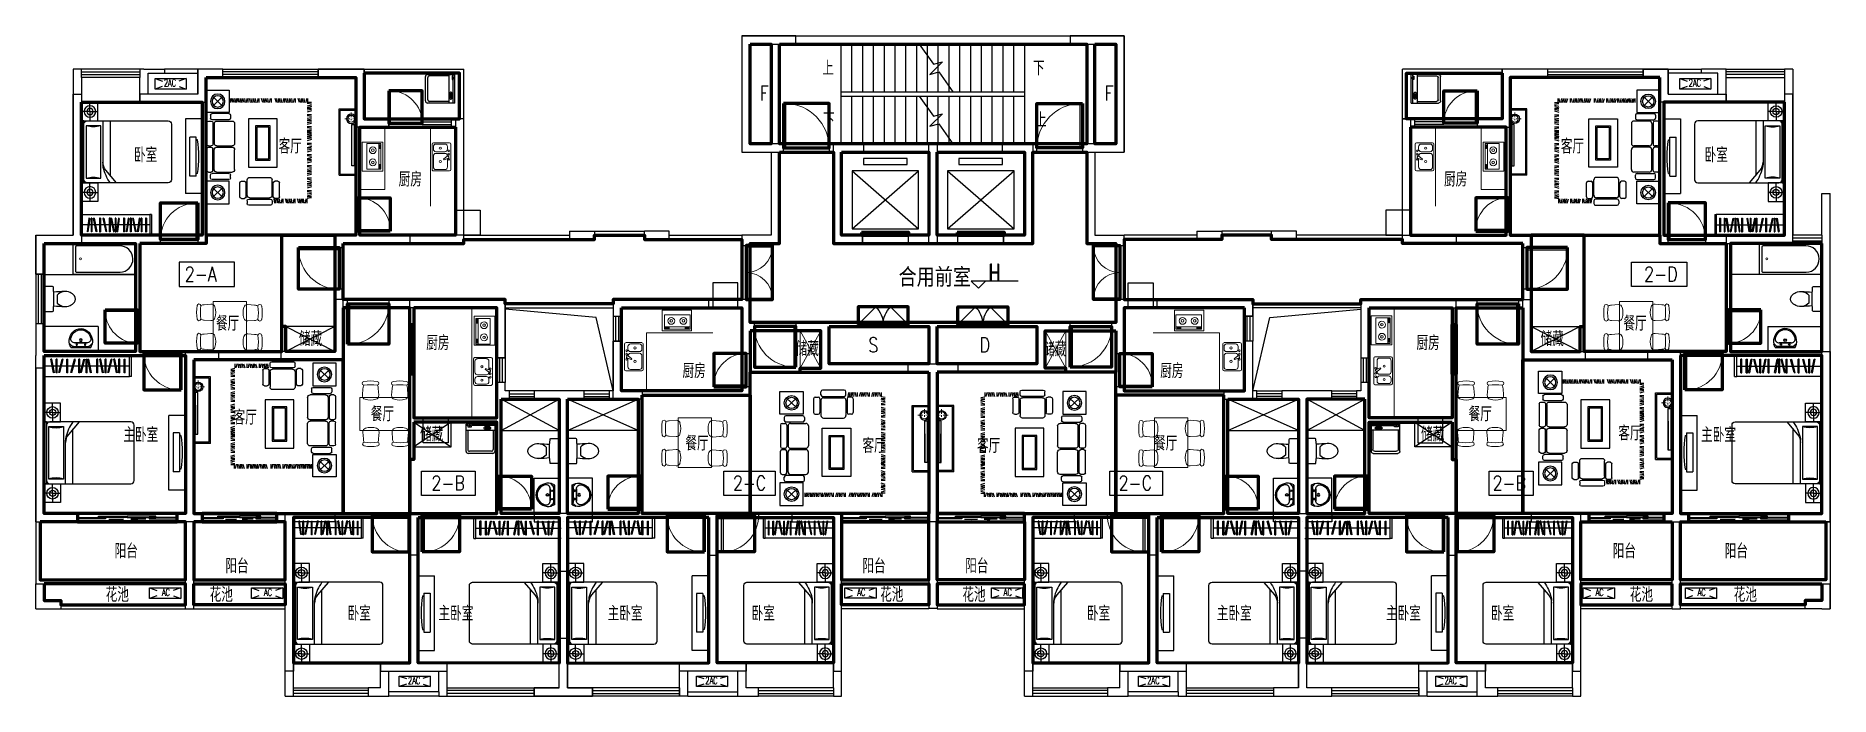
# Model space of a CAD drawing. Extents: x -397387 to -354187, y -375121 to -359221.
import ezdxf
from ezdxf.enums import TextEntityAlignment as Align

# ---------------------------------------------------------------- set-up
doc = ezdxf.new("R2010")
doc.units = 0
doc.header["$LTSCALE"] = 1000
doc.header["$MEASUREMENT"] = 0
doc.layers.get('0').update_dxf_attribs({"linetype": 'CONTINUOUS'})
for name, color, linetype in [('BATH', 6, 'CONTINUOUS'), ('DIM_SYMB', 3, 'CONTINUOUS'), ('F', 8, 'CONTINUOUS'), ('FUR', 8, 'CONTINUOUS'), ('Furniture(家具)', 9, 'CONTINUOUS'), ('Lvtry(厨卫)', 151, 'CONTINUOUS'), ('PUB_TEXT', 7, 'CONTINUOUS'), ('STAIR', 3, 'CONTINUOUS'), ('TEXT', 6, 'CONTINUOUS'), ('TXT', 7, 'CONTINUOUS'), ('wa', 2, 'CONTINUOUS'), ('WALL', 2, 'CONTINUOUS'), ('WC', 243, 'CONTINUOUS'), ('WINDOW', 3, 'CONTINUOUS'), ('平面标高', 161, 'CONTINUOUS'), ('栏杆', 140, 'CONTINUOUS'), ('空调', 32, 'CONTINUOUS')]:
    doc.layers.add(name, color=color, linetype=linetype)
for name, color, linetype, lineweight in [('GT_卧室', 1, 'CONTINUOUS', 60), ('GT_卫生间', 5, 'CONTINUOUS', 60), ('GT_厨房', 4, 'CONTINUOUS', 60), ('GT_客厅', 2, 'CONTINUOUS', 60), ('GT_楼梯', 130, 'CONTINUOUS', 60), ('GT_水机房', 170, 'CONTINUOUS', 60), ('GT_玄关', 40, 'CONTINUOUS', 60), ('GT_电机房', 210, 'CONTINUOUS', 60), ('GT_电梯', 150, 'CONTINUOUS', 60), ('GT_花园', 74, 'CONTINUOUS', 60), ('GT_过道', 30, 'CONTINUOUS', 60), ('GT_门', 245, 'CONTINUOUS', 60), ('GT_阳台', 6, 'CONTINUOUS', 60), ('GT_风机房', 230, 'CONTINUOUS', 60), ('GT_餐厅', 3, 'CONTINUOUS', 60), ('I-FURN', 8, 'CONTINUOUS', 5)]:
    doc.layers.add(name, color=color, linetype=linetype, lineweight=lineweight)
doc.styles.add('_ROMANC', font='ROMANC', dxfattribs={"width": 0.6})
doc.styles.add('DIM_FONT', font='ROMAND.shx', dxfattribs={"width": 0.7})
doc.styles.add('HZ', font='', dxfattribs={"width": 0.8})
doc.styles.add('HZ1', font='romans.shx', dxfattribs={"width": 0.8, "bigfont": 'hztxt3.shx'})
doc.styles.get("Standard").update_dxf_attribs({"font": 'GBENOR', "bigfont": 'GBCBIG'})
doc.styles.get('HZ').set_extended_font_data('FangSong_GB2312')

msp = doc.modelspace()

# ---------------------------------------------------------------- texts
at = {"layer": 'TEXT', "style": 'HZ', "width": 0.8}
msp.add_text('合用前室', height=400, dxfattribs=at).set_placement((-376617, -365221))
at = {"layer": 'TXT', "style": 'HZ1', "width": 0.8}
for s, p in [('上', (-378454, -360171)), ('下', (-373380, -360171)), ('下', (-378436, -361421)), ('上', (-373330, -361421)), ('卧室', (-395025, -362266, 0)), ('客厅', (-391543, -362055)), ('客厅', (-360672, -362055)), ('卧室', (-357209, -362266, 0)), ('2-A', (-393802, -365134)), ('2-D', (-358666, -365134)), ('餐厅', (-393050, -366322)), ('储藏', (-391055, -366691)), ('储藏', (-379095, -366929)), ('储藏', (-373137, -366941)), ('客厅', (-392629, -368585)), ('餐厅', (-389324, -368503)), ('餐厅', (-362891, -368503)), ('主卧室', (-395281, -369005, 0)), ('储藏', (-388137, -368991)), ('餐厅', (-381750, -369208)), ('客厅', (-377486, -369265)), ('客厅', (-374729, -369265)), ('餐厅', (-370465, -369208)), ('储藏', (-364037, -368991)), ('客厅', (-359286, -368965)), ('主卧室', (-357294, -369005, 0)), ('2-B', (-387864, -370165)), ('2-C', (-380606, -370165)), ('2-C', (-371317, -370165)), ('2-B', (-362314, -370165)), ('阳台', (-359422, -371805)), ('阳台', (-356724, -371805)), ('阳台', (-392824, -372162)), ('阳台', (-377486, -372162)), ('阳台', (-375011, -372162)), ('花池', (-377059, -372852)), ('花池', (-359011, -372852)), ('花池', (-356508, -372852)), ('卧室', (-389881, -373305, 0)), ('主卧室', (-387694, -373305, 0)), ('主卧室', (-383621, -373305, 0)), ('卧室', (-380154, -373305, 0)), ('卧室', (-372081, -373305, 0)), ('主卧室', (-368954, -373305, 0)), ('主卧室', (-364881, -373305, 0)), ('卧室', (-362354, -373305, 0))]:
    msp.add_text(s, height=350, dxfattribs=at).set_placement(p)
for s, p in [('F', (-379849, -360599)), ('F', (-371549, -360599)), ('厨房', (-388372, -362657)), ('厨房', (-363203, -362657)), ('厨房', (-387709, -366596)), ('S', (-377224, -366662)), ('D', (-374538, -366662)), ('厨房', (-363866, -366596)), ('厨房', (-381538, -367271)), ('厨房', (-370037, -367271))]:
    msp.add_text(s, height=350, dxfattribs=at).set_placement(p, align=Align.MIDDLE)
for s, p in [('储藏', (-361159, -366691)), ('餐厅', (-359165, -366322)), ('阳台', (-395491, -371805)), ('花池', (-395707, -372852)), ('花池', (-393204, -372852)), ('花池', (-375081, -372852))]:
    msp.add_text(s, height=350, rotation=360, dxfattribs=at).set_placement(p)
at = {"layer": '平面标高', "style": 'DIM_FONT', "width": 0.8}
msp.add_text('H', height=400, dxfattribs=at).set_placement((-374303, -364918), align=Align.MIDDLE)

# ---------------------------------------------------------------- blocks, each defined once
blk = doc.blocks.new('M_E6')
for p, q in [((240, 0), (-240, 0)), ((-237, 0), (239, 0)), ((240, 0), (270, -79)), ((-213, -36), (-271, -91)), ((-240, 0), (-270, -79)), ((-179, -23), (181, -23)), ((141, -105), (-141, -105)), ((-141, -105), (141, -105)), ((217, -37), (274, -95))]:
    blk.add_line(p, q)
for centre, radius in [((-99, -65), 16.3), ((2, -172), 31.6), ((2, -172), 23), ((101, -65), 16.3)]:
    blk.add_circle(centre, radius)
for centre, radius, start, end in [((28, -152), 307, 166.1751, 244.7296), ((-141, -205), 100, 90, 190.5602), ((0, -179), 243, 190.5602, 349.4398), ((-179, -73), 50, 90, 133.181), ((0, -201), 250, 245.8071, 296.4628), ((-28, -152), 307, 297.0639, 13.8249), ((141, -205), 100, 349.4398, 90), ((181, -73), 50, 44.5607, 90), ((28, -152), 307, 266.589, 266.5936)]:
    blk.add_arc(centre, radius, start, end)
at = {"width": 0.8, "flags": 9}
for tag in ['XSIZE', 'YSIZE']:
    blk.add_attdef(tag, (0, 0), '', height=0.5, dxfattribs=at)
blk = doc.blocks.new('keting01')
at = {"layer": 'Furniture(家具)'}
for p, q in [((2254674, -2574365, 0), (2254674, -2573822, 0)), ((2254674, -2573822, 0), (2255232, -2573822, 0)), ((2255232, -2573822, 0), (2255232, -2574365, 0)), ((2255662, -2573897, 0), (2255662, -2573827, 0)), ((2256222, -2573787, 0), (2255702, -2573787, 0)), ((2256262, -2573897, 0), (2256262, -2573827, 0)), ((2256326, -2573841, 0), (2256309, -2573939, 0)), ((2256354, -2573841, 0), (2256338, -2573939, 0)), ((2256398, -2573841, 0), (2256369, -2573939, 0)), ((2256427, -2573841, 0), (2256398, -2573939, 0)), ((2256458, -2573841, 0), (2256442, -2573939, 0)), ((2256485, -2573841, 0), (2256504, -2573939, 0)), ((2256529, -2573841, 0), (2256529, -2573939, 0)), ((2256613, -2573841, 0), (2256584, -2573939, 0)), ((2256644, -2573841, 0), (2256628, -2573939, 0)), ((2256673, -2573841, 0), (2256673, -2573939, 0)), ((2256717, -2573841, 0), (2256688, -2573939, 0)), ((2256748, -2573841, 0), (2256732, -2573939, 0)), ((2256775, -2573841, 0), (2256794, -2573939, 0)), ((2256819, -2573841, 0), (2256819, -2573939, 0)), ((2256903, -2573841, 0), (2256874, -2573939, 0)), ((2256934, -2573841, 0), (2256918, -2573939, 0)), ((2256963, -2573841, 0), (2256963, -2573939, 0)), ((2257007, -2573841, 0), (2256978, -2573939, 0)), ((2257038, -2573841, 0), (2257022, -2573939, 0)), ((2257065, -2573841, 0), (2257084, -2573939, 0)), ((2257109, -2573841, 0), (2257109, -2573939, 0)), ((2254827, -2573971, 0), (2255079, -2574216, 0)), ((2255079, -2573971, 0), (2254827, -2574216, 0)), ((2255484, -2573994, 0), (2255484, -2574325, 0)), ((2255524, -2573954, 0), (2255594, -2573954, 0)), ((2255634, -2573994, 0), (2255634, -2574325, 0)), ((2255662, -2574028, 0), (2255662, -2574398, 0)), ((2255702, -2573937, 0), (2256222, -2573937, 0)), ((2255722, -2573968, 0), (2256202, -2573968, 0)), ((2256262, -2574028, 0), (2256262, -2574398, 0)), ((2256290, -2573994, 0), (2256290, -2574325, 0)), ((2256400, -2573954, 0), (2256330, -2573954, 0)), ((2256440, -2573994, 0), (2256440, -2574325, 0)), ((2257207, -2573964, 0), (2257109, -2573947, 0)), ((2257207, -2573992, 0), (2257109, -2573992, 0)), ((2257207, -2574036, 0), (2257109, -2574007, 0)), ((2257207, -2574068, 0), (2257109, -2574051, 0)), ((2257207, -2574095, 0), (2257109, -2574114, 0)), ((2257207, -2574139, 0), (2257109, -2574139, 0)), ((2257207, -2574232, 0), (2257109, -2574203, 0)), ((2257207, -2574264, 0), (2257109, -2574247, 0)), ((2255232, -2574365, 0), (2254674, -2574365, 0)), ((2254687, -2574626, 0), (2254687, -2575146, 0)), ((2254727, -2574586, 0), (2254797, -2574586, 0)), ((2254778, -2574445, 0), (2254778, -2574515, 0)), ((2255222, -2574405, 0), (2254818, -2574405, 0)), ((2255222, -2574555, 0), (2254818, -2574555, 0)), ((2254837, -2574626, 0), (2254837, -2575146, 0)), ((2254868, -2574646, 0), (2254868, -2575126, 0)), ((2254928, -2574586, 0), (2255298, -2574586, 0)), ((2255262, -2574445, 0), (2255262, -2574515, 0)), ((2255358, -2574646, 0), (2255358, -2575126, 0)), ((2255524, -2574365, 0), (2255594, -2574365, 0)), ((2255692, -2575869, 0), (2255692, -2574705, 0)), ((2255692, -2574705, 0), (2256384, -2574705, 0)), ((2255722, -2574458, 0), (2256202, -2574458, 0)), ((2256400, -2574365, 0), (2256330, -2574365, 0)), ((2256384, -2574705, 0), (2256384, -2575869, 0)), ((2257207, -2574292, 0), (2257109, -2574292, 0)), ((2257207, -2574336, 0), (2257109, -2574307, 0)), ((2257207, -2574368, 0), (2257109, -2574351, 0)), ((2257207, -2574395, 0), (2257109, -2574414, 0)), ((2257207, -2574439, 0), (2257109, -2574439, 0)), ((2257207, -2574532, 0), (2257109, -2574503, 0)), ((2257207, -2574564, 0), (2257109, -2574547, 0)), ((2257207, -2574592, 0), (2257109, -2574592, 0)), ((2257207, -2574636, 0), (2257109, -2574607, 0)), ((2257207, -2574668, 0), (2257109, -2574651, 0)), ((2257207, -2574695, 0), (2257109, -2574714, 0)), ((2255862, -2575699, 0), (2255862, -2574875, 0)), ((2255862, -2574875, 0), (2256214, -2574875, 0)), ((2255892, -2575669, 0), (2255892, -2574905, 0)), ((2255892, -2574905, 0), (2256184, -2574905, 0)), ((2256184, -2574905, 0), (2256184, -2575669, 0)), ((2256214, -2574875, 0), (2256214, -2575699, 0)), ((2257207, -2574739, 0), (2257109, -2574739, 0)), ((2257207, -2574832, 0), (2257109, -2574803, 0)), ((2257207, -2574864, 0), (2257109, -2574847, 0)), ((2257207, -2574892, 0), (2257109, -2574892, 0)), ((2257207, -2574936, 0), (2257109, -2574907, 0)), ((2257207, -2574962, 0), (2257109, -2574981, 0)), ((2257207, -2575005, 0), (2257109, -2575005, 0)), ((2257207, -2575099, 0), (2257109, -2575070, 0)), ((2257207, -2575130, 0), (2257109, -2575114, 0)), ((2254687, -2575776, 0), (2254687, -2575256, 0)), ((2254727, -2575186, 0), (2254797, -2575186, 0)), ((2254727, -2575217, 0), (2254797, -2575217, 0)), ((2254837, -2575776, 0), (2254837, -2575256, 0)), ((2254868, -2575756, 0), (2254868, -2575276, 0)), ((2254928, -2575186, 0), (2255298, -2575186, 0)), ((2254928, -2575217, 0), (2255298, -2575217, 0)), ((2255358, -2575756, 0), (2255358, -2575276, 0)), ((2257207, -2575159, 0), (2257109, -2575159, 0)), ((2257207, -2575203, 0), (2257109, -2575174, 0)), ((2257207, -2575233, 0), (2257109, -2575252, 0)), ((2257207, -2575277, 0), (2257109, -2575277, 0)), ((2257207, -2575370, 0), (2257109, -2575341, 0)), ((2257207, -2575402, 0), (2257109, -2575385, 0)), ((2257207, -2575430, 0), (2257109, -2575430, 0)), ((2257207, -2575470, 0), (2257109, -2575441, 0)), ((2257207, -2575474, 0), (2257109, -2575445, 0)), ((2257207, -2575502, 0), (2257109, -2575485, 0)), ((2257207, -2575506, 0), (2257109, -2575489, 0)), ((2257207, -2575530, 0), (2257109, -2575530, 0)), ((2257207, -2575533, 0), (2257109, -2575552, 0)), ((2257207, -2575574, 0), (2257109, -2575545, 0)), ((2257207, -2575577, 0), (2257109, -2575577, 0)), ((2254727, -2575816, 0), (2254797, -2575816, 0)), ((2254778, -2575956, 0), (2254778, -2575886, 0)), ((2255222, -2575846, 0), (2254818, -2575846, 0)), ((2255222, -2575996, 0), (2254818, -2575996, 0)), ((2254928, -2575816, 0), (2255298, -2575816, 0)), ((2255262, -2575956, 0), (2255262, -2575886, 0)), ((2256384, -2575869, 0), (2255692, -2575869, 0)), ((2256214, -2575699, 0), (2255862, -2575699, 0)), ((2256184, -2575669, 0), (2255892, -2575669, 0)), ((2257207, -2575606, 0), (2257109, -2575589, 0)), ((2257207, -2575633, 0), (2257109, -2575652, 0)), ((2257207, -2575677, 0), (2257109, -2575677, 0)), ((2257207, -2575759, 0), (2257109, -2575730, 0)), ((2257207, -2575791, 0), (2257109, -2575774, 0)), ((2257207, -2575819, 0), (2257109, -2575819, 0)), ((2257207, -2575863, 0), (2257109, -2575834, 0)), ((2257207, -2575895, 0), (2257109, -2575878, 0)), ((2257207, -2575922, 0), (2257109, -2575941, 0)), ((2257207, -2575966, 0), (2257109, -2575966, 0)), ((2254674, -2576019, 0), (2254674, -2576561, 0)), ((2255232, -2576019, 0), (2254674, -2576019, 0)), ((2255079, -2576412, 0), (2254827, -2576168, 0)), ((2254827, -2576412, 0), (2255079, -2576168, 0)), ((2255232, -2576561, 0), (2255232, -2576019, 0)), ((2255271, -2576259, 0), (2255271, -2576357, 0)), ((2255315, -2576259, 0), (2255287, -2576357, 0)), ((2255347, -2576259, 0), (2255318, -2576357, 0)), ((2255379, -2576259, 0), (2255362, -2576357, 0)), ((2255407, -2576259, 0), (2255407, -2576357, 0)), ((2255451, -2576259, 0), (2255422, -2576357, 0)), ((2255483, -2576259, 0), (2255454, -2576357, 0)), ((2255514, -2576259, 0), (2255498, -2576357, 0)), ((2255543, -2576259, 0), (2255543, -2576357, 0)), ((2255587, -2576259, 0), (2255558, -2576357, 0)), ((2255618, -2576259, 0), (2255602, -2576357, 0)), ((2255646, -2576259, 0), (2255665, -2576357, 0)), ((2255689, -2576259, 0), (2255689, -2576357, 0)), ((2255746, -2576259, 0), (2255717, -2576357, 0)), ((2255778, -2576259, 0), (2255761, -2576357, 0)), ((2255806, -2576259, 0), (2255806, -2576357, 0)), ((2255850, -2576259, 0), (2255821, -2576357, 0)), ((2255882, -2576259, 0), (2255865, -2576357, 0)), ((2255909, -2576259, 0), (2255928, -2576357, 0)), ((2255953, -2576259, 0), (2255953, -2576357, 0)), ((2256039, -2576259, 0), (2256010, -2576357, 0)), ((2256071, -2576259, 0), (2256054, -2576357, 0)), ((2256099, -2576259, 0), (2256099, -2576357, 0)), ((2256143, -2576259, 0), (2256114, -2576357, 0)), ((2256175, -2576259, 0), (2256158, -2576357, 0)), ((2256202, -2576259, 0), (2256221, -2576357, 0)), ((2256246, -2576259, 0), (2256246, -2576357, 0)), ((2256364, -2576259, 0), (2256335, -2576357, 0)), ((2256396, -2576259, 0), (2256379, -2576357, 0)), ((2256424, -2576259, 0), (2256424, -2576357, 0)), ((2256468, -2576259, 0), (2256439, -2576357, 0)), ((2256500, -2576259, 0), (2256483, -2576357, 0)), ((2256527, -2576259, 0), (2256546, -2576357, 0)), ((2256571, -2576259, 0), (2256571, -2576357, 0)), ((2256618, -2576259, 0), (2256589, -2576357, 0)), ((2256650, -2576259, 0), (2256633, -2576357, 0)), ((2256678, -2576259, 0), (2256678, -2576357, 0)), ((2256722, -2576259, 0), (2256694, -2576357, 0)), ((2256754, -2576259, 0), (2256737, -2576357, 0)), ((2256781, -2576259, 0), (2256800, -2576357, 0)), ((2256825, -2576259, 0), (2256825, -2576357, 0)), ((2256918, -2576259, 0), (2256889, -2576357, 0)), ((2256950, -2576259, 0), (2256933, -2576357, 0)), ((2256978, -2576259, 0), (2256978, -2576357, 0)), ((2257022, -2576259, 0), (2256993, -2576357, 0)), ((2257054, -2576259, 0), (2257037, -2576357, 0)), ((2257081, -2576259, 0), (2257100, -2576357, 0)), ((2257207, -2576059, 0), (2257109, -2576030, 0)), ((2257207, -2576091, 0), (2257109, -2576074, 0)), ((2257207, -2576119, 0), (2257109, -2576119, 0)), ((2257207, -2576163, 0), (2257109, -2576134, 0)), ((2257207, -2576195, 0), (2257109, -2576178, 0)), ((2257207, -2576222, 0), (2257109, -2576241, 0)), ((2257207, -2576266, 0), (2257109, -2576266, 0)), ((2257125, -2576259, 0), (2257125, -2576357, 0)), ((2254674, -2576561, 0), (2255232, -2576561, 0))]:
    blk.add_line(p, q, dxfattribs=at)
for centre, radius in [((2254953, -2574094, 0), 175), ((2254953, -2574094, 0), 136), ((2254953, -2576290, 0), 175), ((2254953, -2576290, 0), 136)]:
    blk.add_circle(centre, radius, dxfattribs=at)
for centre, radius, start, end in [((2255702, -2573827, 0), 40, 90, 180), ((2256222, -2573827, 0), 40, 360, 90), ((2255524, -2573994, 0), 40, 90, 180), ((2255594, -2573994, 0), 40, 360, 90), ((2255702, -2573897, 0), 40, 180, 270), ((2255722, -2574028, 0), 60, 90, 180), ((2256202, -2574028, 0), 60, 360, 90), ((2256222, -2573897, 0), 40, 270, 360), ((2256330, -2573994, 0), 40, 90, 180), ((2256400, -2573994, 0), 40, 360, 90), ((2254727, -2574626, 0), 40, 90, 180), ((2254818, -2574445, 0), 40, 90, 180), ((2254818, -2574515, 0), 40, 180, 270), ((2254797, -2574626, 0), 40, 360, 90), ((2254928, -2574646, 0), 60, 90, 180), ((2255222, -2574445, 0), 40, 360, 90), ((2255222, -2574515, 0), 40, 270, 360), ((2255298, -2574646, 0), 60, 360, 90), ((2255524, -2574325, 0), 40, 180, 270), ((2255594, -2574325, 0), 40, 270, 360), ((2255722, -2574398, 0), 60, 180, 270), ((2256202, -2574398, 0), 60, 270, 360), ((2256330, -2574325, 0), 40, 180, 270), ((2256400, -2574325, 0), 40, 270, 360), ((2254727, -2575146, 0), 40, 180, 270), ((2254797, -2575146, 0), 40, 270, 360), ((2254928, -2575126, 0), 60, 180, 270), ((2255298, -2575126, 0), 60, 270, 360), ((2254727, -2575257, 0), 40, 90, 180), ((2254797, -2575257, 0), 40, 360, 90), ((2254928, -2575277, 0), 60, 90, 180), ((2255298, -2575277, 0), 60, 360, 90), ((2254727, -2575776, 0), 40, 180, 270), ((2254818, -2575886, 0), 40, 90, 180), ((2254818, -2575956, 0), 40, 180, 270), ((2254797, -2575776, 0), 40, 270, 360), ((2254928, -2575756, 0), 60, 180, 270), ((2255222, -2575886, 0), 40, 360, 90), ((2255222, -2575956, 0), 40, 270, 360), ((2255298, -2575756, 0), 60, 270, 360)]:
    blk.add_arc(centre, radius, start, end, dxfattribs=at)
blk = doc.blocks.new('A$C0FFF4A59')
at = {"layer": 'F'}
for p, q in [((406, 1600), (6, 1600)), ((376, 1570), (6, 1570)), ((376, 30), (376, 1570)), ((406, 0), (406, 1600)), ((101, 1225), (43, 1225)), ((43, 1225), (43, 225)), ((95, 231), (95, 918)), ((101, 225), (101, 1225)), ((10, 303), (10, 847)), ((10, 847), (43, 847)), ((43, 847), (43, 303)), ((376, 30), (6, 30)), ((406, 0), (6, 0)), ((43, 303), (10, 303)), ((43, 225), (101, 225))]:
    blk.add_line(p, q, dxfattribs=at)
at = {"layer": 'F', "lineweight": 0}
for p, q in [((75, 1361), (62, 1361)), ((113, 1512), (113, 1399)), ((113, 1324), (113, 1361)), ((267, 1361), (150, 1361))]:
    blk.add_line(p, q, dxfattribs=at)
at = {"layer": 'F'}
blk.add_circle((113, 1361), 113, dxfattribs=at)
at = {"layer": 'F', "lineweight": 0}
blk.add_circle((113, 1361), 82.7, dxfattribs=at)
blk = doc.blocks.new('A$C718D6682')
at = {"linetype": 'Continuous'}
for p, q in [((0, 1), (0, 656)), ((50, 706), (640, 706)), ((690, 656), (690, 1)), ((690, 145), (0, 145))]:
    blk.add_line(p, q, dxfattribs=at)
for p, q in [((38, 145), (38, 611)), ((78, 651), (612, 651)), ((652, 145), (652, 611)), ((0, 36), (564, 36)), ((0, 1), (690, 1)), ((130, 89), (130, 99)), ((147, 113), (147, 97)), ((212, 113), (147, 113)), ((147, 97), (212, 97)), ((212, 97), (212, 113)), ((222, 87), (222, 99)), ((647, 66), (564, 66)), ((564, 66), (564, 35)), ((647, 35), (647, 66)), ((647, 36), (690, 36))]:
    blk.add_line(p, q)
blk.add_lwpolyline([(262, 95, 0.185158), (257, 108, 0.102042), (237, 122, 0.060862), (212, 130, 0.047173), (179, 133, 0.047173), (145, 130, 0.060862), (120, 122, 0.102042), (100, 108, 0.185158), (95, 95, 0.185158), (100, 82, 0.102042), (120, 68, 0.060862), (145, 60, 0.047173), (179, 57, 0.047173), (212, 60, 0.060862), (237, 68, 0.102042), (257, 82, 0.185158)], format="xyb", close=True)
for points in [[(147, 108, 0.008736), (144, 107, 0.076276), (132, 102, 0.259034), (130, 99, 0.259034)], [(130, 99, 0.259034), (132, 96, 0.076276), (144, 91, 0.036515), (157, 88, 0.026615), (176, 87, 0.026615), (195, 88, 0.036515), (208, 91, 0.076276), (220, 96, 0.259034), (222, 99, 0.259034), (220, 102, 0.056762), (212, 106, 0.036515)], [(130, 89, 0.259034), (132, 85, 0.076276), (144, 80, 0.036515), (157, 78, 0.026615), (176, 77, 0.026615), (195, 78, 0.036515), (208, 80, 0.076276), (220, 85, 0.259034), (222, 89, 0.078462), (222, 90, 0.056762)]]:
    blk.add_lwpolyline(points, format="xyb")
blk.add_circle((604, 35), 17.5)
for centre, start, end in [((50, 656), 90, 180), ((640, 656), 360, 90)]:
    blk.add_arc(centre, 50, start, end, dxfattribs=at)
for centre, start, end in [((78, 611), 90, 180), ((612, 611), 360, 90)]:
    blk.add_arc(centre, 40, start, end)
at = {"width": 0.8, "flags": 9}
for tag in ['YSIZE', 'XSIZE']:
    blk.add_attdef(tag, (345, 1), '', height=0.5, rotation=180, dxfattribs=at)
blk = doc.blocks.new('A$C5DCB49ED')
at = {"layer": 'F'}
for p, q in [((-400, -1800), (-400, 0)), ((-400, 0), (0, 0)), ((0, -1800), (0, 0)), ((-260, -420), (-104, -420)), ((-260, -420), (-260, -1356)), ((-104, -420), (-104, -1356)), ((-291, -482), (-260, -482)), ((-291, -1293), (-260, -1293)), ((-260, -1356), (-104, -1356)), ((-400, -1800), (0, -1800))]:
    blk.add_line(p, q, dxfattribs=at)
blk.add_ellipse((2329, -888), major_axis=(2652, 0), ratio=1, start_param=2.988025, end_param=3.295112, dxfattribs=at)
blk = doc.blocks.new('A$C011B29F4')
at = {"layer": 'F'}
for p, q in [((448, 2080), (448, 127)), ((1863, 2156), (525, 2156)), ((1939, 127), (1939, 2080)), ((449, 835), (751, 580)), ((563, 457), (1825, 457)), ((563, 102), (563, 457)), ((1939, 686), (626, 686)), ((1939, 508), (887, 508)), ((1825, 457), (1825, 102)), ((-2, 389), (-2, 0)), ((220, 195), (-2, 195)), ((220, 195), (220, 389)), ((220, 195), (220, 0)), ((220, 195), (448, 195)), ((448, 51), (1939, 51)), ((448, 51), (448, 0)), ((1825, 102), (563, 102)), ((2167, 195), (1939, 195)), ((1939, 51), (1939, 0)), ((2167, 195), (2167, 389)), ((2167, 195), (2389, 195)), ((2167, 195), (2167, 0)), ((2389, 389), (2389, 0)), ((448, 0), (1939, 0))]:
    blk.add_line(p, q, dxfattribs=at)
for points in [[(-2, 0), (448, 0), (448, 389), (-2, 389)], [(2389, 0), (1939, 0), (1939, 389), (2389, 389)]]:
    blk.add_lwpolyline(points, dxfattribs=at)
for centre, radius in [((220, 195), 139), ((220, 195), 75), ((2167, 195), 139), ((2167, 195), 75)]:
    blk.add_circle(centre, radius, dxfattribs=at)
for centre, radius, start, end in [((525, 2080), 76.2, 90, 180), ((1863, 2080), 76.2, 0, 90), ((1056, 1522), 1034, 233.9798, 256.6072), ((-47, 279), 635, 343.7398, 16.2602), ((948, 813), 305, 229.8941, 270), ((887, 813), 305, 256.6072, 270), ((2434, 279), 635, 163.7398, 196.2602), ((525, 127), 76.2, 180, 270), ((1863, 127), 76.2, 270, 0)]:
    blk.add_arc(centre, radius, start, end, dxfattribs=at)
blk = doc.blocks.new('A$C47B67B6B')
at = {"layer": 'F'}
for p, q in [((-2100, -500), (-2100, 0)), ((-2050, -500), (-2050, 0)), ((-2050, -250), (0, -250)), ((-1952, -412), (-1952, -83)), ((-1927, -83), (-1952, -83)), ((-1952, -412), (-1927, -412)), ((-1927, -412), (-1927, -83)), ((-1818, -412), (-1818, -83)), ((-1818, -83), (-1793, -83)), ((-1818, -412), (-1793, -412)), ((-1793, -412), (-1793, -83)), ((-1762, -404), (-1701, -81)), ((-1762, -404), (-1737, -409)), ((-1737, -409), (-1677, -85)), ((-1701, -81), (-1677, -85)), ((-1636, -88), (-1612, -82)), ((-1553, -406), (-1636, -88)), ((-1529, -400), (-1612, -82)), ((-1553, -406), (-1529, -400)), ((-1490, -412), (-1490, -83)), ((-1490, -83), (-1465, -83)), ((-1490, -412), (-1465, -412)), ((-1465, -412), (-1465, -83)), ((-1426, -404), (-1366, -81)), ((-1426, -404), (-1402, -409)), ((-1402, -409), (-1342, -85)), ((-1366, -81), (-1342, -85)), ((-1291, -412), (-1291, -83)), ((-1291, -83), (-1266, -83)), ((-1291, -412), (-1266, -412)), ((-1266, -412), (-1266, -83)), ((-1136, -404), (-1076, -81)), ((-1136, -404), (-1111, -409)), ((-1111, -409), (-1051, -85)), ((-1051, -85), (-1076, -81)), ((-1033, -412), (-1033, -83)), ((-1008, -83), (-1033, -83)), ((-1033, -412), (-1008, -412)), ((-1008, -412), (-1008, -83)), ((-956, -82), (-980, -88)), ((-897, -406), (-980, -88)), ((-872, -400), (-956, -82)), ((-897, -406), (-872, -400)), ((-859, -412), (-859, -83)), ((-859, -83), (-834, -83)), ((-859, -412), (-834, -412)), ((-834, -412), (-834, -83)), ((-751, -88), (-726, -82)), ((-667, -406), (-751, -88)), ((-643, -400), (-726, -82)), ((-667, -406), (-643, -400)), ((-568, -412), (-568, -83)), ((-543, -83), (-568, -83)), ((-568, -412), (-543, -412)), ((-543, -412), (-543, -83)), ((-457, -88), (-433, -82)), ((-374, -406), (-457, -88)), ((-350, -400), (-433, -82)), ((-374, -406), (-350, -400)), ((-311, -412), (-311, -83)), ((-311, -83), (-286, -83)), ((-311, -412), (-286, -412)), ((-286, -412), (-286, -83)), ((-247, -404), (-187, -81)), ((-247, -404), (-223, -409)), ((-223, -409), (-163, -85)), ((-187, -81), (-163, -85)), ((-2100, -500), (-2050, -500)), ((0, -500), (-2050, -500))]:
    blk.add_line(p, q, dxfattribs=at)
blk = doc.blocks.new('M_E29JIV')
at = {"color": 0, "linetype": 'ByBlock'}
for p, q in [((0, -307), (0, 307)), ((31, 337), (419, 337)), ((48, 2), (57, -12)), ((59, 31), (163, 70)), ((82, 245), (82, 40)), ((173, 53), (87, -18)), ((358, 307), (143, 307)), ((163, 70), (173, 53)), ((419, -20), (419, 245)), ((450, 307), (450, -307)), ((419, -338), (31, -338)), ((82, -184), (82, -245)), ((143, -82), (358, -82)), ((358, -123), (143, -123)), ((143, -307), (358, -307)), ((419, -245), (419, -184))]:
    blk.add_line(p, q, dxfattribs=at)
for centre, radius in [((51, 61), 20.5), ((251, 112), 25.6), ((51, -61), 20.5), ((51, -143), 20.5), ((251, -210), 25.6)]:
    blk.add_circle(centre, radius, dxfattribs=at)
for centre, radius, start, end in [((31, 307), 30.7, 90, 180), ((66, 12), 20.5, 110.5377, 210), ((143, 245), 61.4, 90, 180), ((358, 245), 61.4, 0, 90), ((419, 307), 30.7, 0, 90), ((31, -307), 30.7, 180, 270), ((74, -2), 20.5, 210, 309.4623), ((143, -20), 61.4, 180, 270), ((143, -184), 61.4, 90, 180), ((143, -245), 61.4, 180, 270), ((358, -20), 61.4, 270, 0), ((358, -184), 61.4, 0, 90), ((358, -245), 61.4, 270, 0), ((419, -307), 30.7, 270, 0)]:
    blk.add_arc(centre, radius, start, end, dxfattribs=at)
at = {"style": 'DIM_FONT', "width": 0.8, "flags": 9}
for tag in ['XSIZE', 'YSIZE']:
    blk.add_attdef(tag, (0, 0), '', height=0.5, dxfattribs=at)
blk = doc.blocks.new('BX')
for p, q in [((0, 600), (0, 0)), ((600, 600), (0, 600)), ((600, 0), (600, 600)), ((0, 0), (600, 0))]:
    blk.add_line(p, q)
blk = doc.blocks.new('A$C79323B6D')
at = {"layer": 'I-FURN'}
for p, q in [((0, 500, 0), (700, 500, 0)), ((0, 0, 0), (0, 500, 0)), ((700, 500, 0), (700, 0, 0)), ((27, 387, 0), (27, 44, 0)), ((649, 387, 0), (27, 387, 0)), ((27, 100, 0), (649, 100, 0)), ((27, 44, 0), (649, 44, 0)), ((59, 78, 0), (59, 66, 0)), ((134, 68, 0), (70, 68, 0)), ((70, 68, 0), (70, 52, 0)), ((70, 52, 0), (134, 52, 0)), ((134, 52, 0), (134, 68, 0)), ((151, 77, 0), (151, 66, 0)), ((532, 78, 0), (532, 66, 0)), ((543, 68, 0), (543, 52, 0)), ((607, 68, 0), (543, 68, 0)), ((543, 52, 0), (607, 52, 0)), ((607, 52, 0), (607, 68, 0)), ((624, 77, 0), (624, 66, 0)), ((649, 44, 0), (649, 387, 0)), ((700, 0, 0), (0, 0, 0))]:
    blk.add_line(p, q, dxfattribs=at)
at = {"layer": 'I-FURN', "elevation": 0}
for points in [[(151, 77, 0.259034), (149, 80, 0.076276), (137, 85, 0.036515), (124, 88, 0.026615), (105, 89, 0.026615), (86, 88, 0.036515), (73, 85, 0.076276), (61, 80, 0.259034), (59, 77, 0.078462), (59, 76, 0.056762)], [(151, 66, 0.259034), (149, 70, 0.076276), (137, 75, 0.036515), (124, 77, 0.026615), (105, 78, 0.026615), (86, 77, 0.036515), (73, 75, 0.076276), (61, 70, 0.259034), (59, 66, 0.259034), (61, 63, 0.056762), (70, 59, 0.036515)], [(134, 57, 0.008736), (137, 58, 0.076276), (149, 63, 0.259034), (151, 66, 0.259034)], [(624, 77, 0.259034), (622, 80, 0.076276), (610, 85, 0.036515), (597, 88, 0.026615), (578, 89, 0.026615), (559, 88, 0.036515), (546, 85, 0.076276), (534, 80, 0.259034), (532, 77, 0.078462), (532, 76, 0.056762)], [(624, 66, 0.259034), (622, 70, 0.076276), (610, 75, 0.036515), (597, 77, 0.026615), (578, 78, 0.026615), (559, 77, 0.036515), (546, 75, 0.076276), (534, 70, 0.259034), (532, 66, 0.259034), (534, 63, 0.056762), (543, 59, 0.036515)], [(607, 57, 0.008736), (610, 58, 0.076276), (622, 63, 0.259034), (624, 66, 0.259034)]]:
    blk.add_lwpolyline(points, format="xyb", dxfattribs=at)
at = {"layer": 'I-FURN'}
for centre, radius, start, end in [((192, 241, 0), 82.5, 0.964, 360), ((192, 241, 0), 31.6, 0.6532, 360), ((484, 241, 0), 82.5, 180, 539.036), ((484, 241, 0), 31.6, 180, 539.3468)]:
    blk.add_arc(centre, radius, start, end, dxfattribs=at)
blk = doc.blocks.new('A$C501B52AE')
at = {"layer": 'I-FURN'}
for p, q in [((-450, 581), (-612, 567)), ((-415, 502), (-415, -398)), ((385, 502), (385, -398)), ((437, 591), (598, 576)), ((-450, 187), (-612, 199)), ((437, 197), (598, 208)), ((-450, -123), (-612, -138)), ((437, -114), (598, -128)), ((-450, -517), (-612, -505)), ((437, -508), (598, -496))]:
    blk.add_line(p, q, dxfattribs=at)
blk.add_lwpolyline([(-415, 652), (-415, -548), (385, -548), (385, 652)], close=True, dxfattribs=at)
for centre, radius, start, end in [((308, 384), 1104, 171.5445, 188.4555), ((-738, 540), 46, 8.4555, 171.5445), ((399, 384), 1104, 171.5445, 188.4555), ((-612, 383), 184, 90, 116.2122), ((-442, 489), 92, 16.1087, 95), ((-807, 384), 471, 343.8913, 16.1087), ((794, 394), 471, 163.8913, 196.1087), ((429, 499), 92, 85, 163.8913), ((598, 392), 184, 63.7878, 90), ((725, 549), 46, 8.4555, 171.5445), ((-413, 394), 1104, 351.5445, 8.4555), ((-322, 394), 1104, 351.5445, 8.4555), ((-738, 229), 46, 188.4555, 351.5445), ((-612, 383), 184, 243.618, 270), ((-442, 279), 92, 265, 343.8913), ((429, 288), 92, 196.1087, 275), ((598, 392), 184, 270, 296.382), ((725, 238), 46, 188.4555, 351.5445), ((308, -320), 1104, 171.5445, 188.4555), ((-738, -165), 46, 8.4555, 171.5445), ((399, -320), 1104, 171.5445, 188.4555), ((-612, -321), 184, 90, 116.2122), ((-442, -215), 92, 16.1087, 95), ((-807, -320), 471, 343.8913, 16.1087), ((794, -311), 471, 163.8913, 196.1087), ((429, -205), 92, 85, 163.8913), ((598, -312), 184, 63.7878, 90), ((725, -155), 46, 8.4555, 171.5445), ((-413, -311), 1104, 351.5445, 8.4555), ((-322, -311), 1104, 351.5445, 8.4555), ((-738, -476), 46, 188.4555, 351.5445), ((-612, -321), 184, 243.618, 270), ((-442, -425), 92, 265, 343.8913), ((429, -416), 92, 196.1087, 275), ((598, -312), 184, 270, 296.382), ((725, -466), 46, 188.4555, 351.5445)]:
    blk.add_arc(centre, radius, start, end, dxfattribs=at)
blk = doc.blocks.new('TP6')
blk.add_lwpolyline([(20, -300), (201, -300, 0.388903), (221, -282, 0.043619), (221, 282, 0.388903), (201, 300), (20, 300, 0.414214), (0, 280), (0, -280, 0.414214), (20, -300, 0.414214)], format="xyb")
blk.add_lwpolyline([(623, 157, 0.325454), (314, 96), (314, -96, 0.325454), (623, -157, 0.11195), (728, -76, 0.35994), (728, 76, 0.11195)], format="xyb", close=True)
for centre, start, end in [((822, -7004), 92.6182, 94.7269), ((822, 7004), 265.2731, 267.3818)]:
    blk.add_arc(centre, 7194, start, end)
blk = doc.blocks.new('A$C249466C0')
at = {"layer": '空调'}
for p, q in [((0, 250, 0), (750, 250, 0)), ((0, 250, 0), (177, 191, 0)), ((0, 0, 0), (0, 250, 0)), ((175, 58, 0), (0, 0, 0)), ((750, 0, 0), (0, 0, 0)), ((750, 250, 0), (573, 191, 0)), ((578, 57, 0), (750, 0, 0)), ((750, 250, 0), (750, 0, 0))]:
    blk.add_line(p, q, dxfattribs=at)
at = {"layer": '空调', "style": '_ROMANC', "width": 0.6}
blk.add_text('2AC', height=175, dxfattribs=at).set_placement((214, 60, 0))
blk = doc.blocks.new('$plan$00001638')
for p, q in [((1415, 319), (375, 319)), ((1444, -289), (1445, 289)), ((387, -319), (1414, -319))]:
    blk.add_line(p, q)
blk.add_lwpolyline([(0, 375), (1500, 375), (1500, -375), (0, -375)], close=True)
at = {"lineweight": 13}
blk.add_circle((1324, -6), 25, dxfattribs=at)
for centre, radius, start, end in [((383, 0), 319, 91.3982, 270.6999), ((1415, 289), 30, 359.9714, 449.9956), ((1414, -289), 30, 270.0057, 359.9714)]:
    blk.add_arc(centre, radius, start, end)
blk = doc.blocks.new('1')
at = {"layer": '空调'}
for p, q in [((2343911, -2591167), (2344661, -2591167)), ((2343911, -2591167), (2344088, -2591226)), ((2343911, -2591417), (2343911, -2591167)), ((2344085, -2591359), (2343911, -2591417)), ((2344661, -2591417), (2343911, -2591417)), ((2344661, -2591167), (2344484, -2591226)), ((2344489, -2591360), (2344661, -2591417)), ((2344661, -2591167), (2344661, -2591417))]:
    blk.add_line(p, q, dxfattribs=at)
at = {"layer": '空调', "style": '_ROMANC', "width": 0.6}
blk.add_text('AC', height=175, dxfattribs=at).set_placement((2344207, -2591359))
blk = doc.blocks.new('A$C272E504F')
at = {"layer": 'wa', "flags": 128}
for points in [[(18750, 11650), (18750, 11850), (17450, 11850), (17450, 9050), (18450, 9050), (18450, 9250), (17650, 9250), (17650, 11650)], [(25650, 9050), (26650, 9050), (26650, 11850), (25350, 11850), (25350, 11650), (26450, 11650), (26450, 9250), (25650, 9250)], [(4950, 11050), (4350, 11050), (4350, 10450), (2950, 10450), (2950, 10250), (4550, 10250), (4550, 10850), (4950, 10850)], [(7250, 11050), (8350, 11050), (8350, 9850), (8950, 9850), (8950, 9650), (8150, 9650), (8150, 10850), (7250, 10850)], [(36850, 11050), (35750, 11050), (35750, 9850), (35150, 9850), (35150, 9650), (35950, 9650), (35950, 10850), (36850, 10850)], [(39150, 11050), (39750, 11050), (39750, 10450), (41150, 10450), (41150, 10250), (39550, 10250), (39550, 10850), (39150, 10850)], [(21950, 9250), (22150, 9250), (22150, 6850), (21950, 6850)], [(43650, 150), (42650, 150), (42650, 350), (43450, 350), (43450, 4250), (43650, 4250)], [(450, 150), (1450, 150), (1450, 350), (650, 350), (650, 3850), (450, 3850)], [(13050, -1042), (13250, -1042), (13250, -1042), (13250, -1042), (13250, 150), (13850, 150), (13850, 350), (12450, 350), (12450, 150), (13050, 150), (13050, -1042), (13050, -1042)], [(31050, -1042), (30850, -1042), (30850, -1042), (30850, -1042), (30850, 150), (30250, 150), (30250, 350), (31650, 350), (31650, 150), (31050, 150), (31050, -1042), (31050, -1042)], [(9650, -658), (9450, -658), (9450, -658), (9450, -658), (9450, -3250), (8750, -3250), (8750, -3450), (10350, -3450), (10350, -3250), (9650, -3250), (9650, -658), (9650, -658)], [(16650, -658), (16850, -658), (16850, -658), (16850, -658), (16850, -3250), (17550, -3250), (17550, -3450), (15950, -3450), (15950, -3250), (16650, -3250), (16650, -658), (16650, -658)], [(27450, -658), (27250, -658), (27250, -658), (27250, -658), (27250, -3250), (26550, -3250), (26550, -3450), (28150, -3450), (28150, -3250), (27450, -3250), (27450, -658), (27450, -658)], [(34450, -658), (34650, -658), (34650, -658), (34650, -658), (34650, -3250), (35350, -3250), (35350, -3450), (33750, -3450), (33750, -3250), (34450, -3250), (34450, -658), (34450, -658)], [(13050, -2658), (13250, -2658), (13250, -2658), (13250, -2658), (13250, -3850), (13850, -3850), (13850, -4050), (12450, -4050), (12450, -3850), (13050, -3850), (13050, -2658), (13050, -2658)], [(31050, -2658), (30850, -2658), (30850, -2658), (30850, -2658), (30850, -3850), (30250, -3850), (30250, -4050), (31650, -4050), (31650, -3850), (31050, -3850), (31050, -2658), (31050, -2658)]]:
    blk.add_lwpolyline(points, close=True, dxfattribs=at)
for points in [[(450, 7050), (1350, 7050), (1350, 10450), (1550, 10450), (1550, 10250), (1550, 10250), (1550, 6850), (650, 6850), (650, 6113), (450, 6113), (450, 7050)], [(42750, 6850), (42750, 6850), (42750, 10450), (42550, 10450), (42550, 7050), (42550, 7050), (41150, 7050), (41150, 7050), (41150, 7050), (41150, 6850), (42750, 6850)], [(10750, 9850), (10550, 9850), (10550, 7050), (9450, 7050), (9450, 6850), (10750, 6850), (10750, 9850)], [(33350, 9850), (33550, 9850), (33550, 7050), (34650, 7050), (34650, 6850), (33350, 6850), (33350, 9850)], [(20350, 6850), (19650, 6850), (19650, 9050), (19650, 9050), (19650, 9250), (20375, 9250), (20375, 9050), (19850, 9050), (19850, 7050), (20350, 7050), (20350, 6850)], [(23750, 6850), (23750, 7050), (24250, 7050), (24250, 9050), (23725, 9050), (23725, 9250), (24450, 9250), (24450, 9050), (24450, 9050), (24450, 6850), (23750, 6850)], [(7850, 4050), (7850, 5500), (7650, 5500), (7650, 4250), (6350, 4250), (6350, 4050), (7850, 4050)], [(11750, 5500), (11750, 4100), (11550, 4100), (11550, 5300), (9450, 5300), (9450, 5500), (11750, 5500)], [(14350, 5500), (14350, 5100), (14550, 5100), (14550, 5300), (16650, 5300), (16650, 5500), (14350, 5500)], [(29750, 5500), (29750, 5100), (29550, 5100), (29550, 5300), (27450, 5300), (27450, 5500), (29750, 5500)], [(32350, 5500), (32350, 4100), (32550, 4100), (32550, 5300), (34650, 5300), (34650, 5500), (32350, 5500)], [(36250, 4050), (36250, 5500), (36450, 5500), (36450, 4250), (37750, 4250), (37750, 4050), (36250, 4050)], [(14350, 3100), (14350, 4500), (14550, 4500), (14550, 3300), (15050, 3300), (15050, 3100), (14350, 3100)], [(29750, 3100), (29750, 4500), (29550, 4500), (29550, 3300), (29050, 3300), (29050, 3100), (29750, 3100)], [(4050, 350), (4050, 4250), (4850, 4250), (4850, 4050), (4250, 4050), (4250, 350), (4450, 350), (4450, 150), (3850, 150), (3850, 350), (4050, 350)], [(22650, 3950), (22650, 3750), (22150, 3750), (22150, 150), (21950, 150), (21950, 3750), (21450, 3750), (21450, 3950), (22650, 3950)], [(40050, 350), (40050, 4250), (39250, 4250), (39250, 4050), (39850, 4050), (39850, 350), (39650, 350), (39650, 150), (40250, 150), (40250, 350), (40050, 350)], [(6650, -3450), (6450, -3450), (6450, 150), (6450, 150), (6450, 350), (6550, 350), (7650, 350), (7650, 150), (6650, 150), (6650, -3450)], [(19650, -3450), (19850, -3450), (19850, 150), (19850, 150), (19850, 350), (19750, 350), (18650, 350), (18650, 150), (19650, 150), (19650, -3450)], [(24450, -3450), (24250, -3450), (24250, 150), (24250, 150), (24250, 350), (24350, 350), (25450, 350), (25450, 150), (24450, 150), (24450, -3450)], [(37450, -3450), (37650, -3450), (37650, 150), (37650, 150), (37650, 350), (37550, 350), (36450, 350), (36450, 150), (37450, 150), (37450, -3450)]]:
    blk.add_lwpolyline(points, dxfattribs=at)
blk = doc.blocks.new('$DorLib2D$00000001')
for p, q in [((0.45, 0.975), (0.5, 0.975)), ((0.45, 0), (0.45, 0.975)), ((0.5, 0), (0.5, 0.975)), ((0.5, 0), (0.45, 0))]:
    blk.add_line(p, q)
at = {"lineweight": 13}
blk.add_arc((0.475, 0), 0.975, 91.4693, 180, dxfattribs=at)
blk = doc.blocks.new('$TCHSYS$LDOR22D')
for p, q in [((-0.517, 0.833), (-0.017, 0.833)), ((-0.517, 0.833), (-0.517, 0.667)), ((-0.017, 0.833), (-0.017, 0.667)), ((0.017, 0.833), (0.017, 0.667)), ((0.017, 0.833), (0.517, 0.833)), ((0.517, 0.833), (0.517, 0.667)), ((-0.517, 0.667), (-0.017, 0.667)), ((-0.5, 0.5), (0.5, 0.5)), ((0.017, 0.667), (0.517, 0.667))]:
    blk.add_line(p, q)
blk = doc.blocks.new('$DorLib2D$00000131')
at = {"color": 0, "linetype": 'Continuous'}
for p, q in [((-0.5, 0.125), (-0.5, 0)), ((0.019, 0.125), (-0.5, 0.125)), ((-0.5, 0), (0.019, 0)), ((-0.024, 0), (0.5, 0)), ((-0.024, -0.125), (-0.024, 0)), ((0.019, 0), (0.019, 0.125)), ((0.15, 0.125), (0.232, 0.197)), ((0.35, 0.125), (0.15, 0.125)), ((0.232, 0.197), (0.232, 0.125)), ((0.5, 0), (0.5, -0.125)), ((-0.35, -0.125), (-0.15, -0.125)), ((-0.232, -0.197), (-0.232, -0.125)), ((-0.15, -0.125), (-0.232, -0.197)), ((0.5, -0.125), (-0.024, -0.125))]:
    blk.add_line(p, q, dxfattribs=at)
blk = doc.blocks.new('$DorLib2D$00000138')
at = {"color": 0, "linetype": 'Continuous'}
for p, q in [((-0.288, 0), (-0.288, 0.154)), ((-0.288, 0.154), (0, 0.154)), ((0, 0.154), (0, 0)), ((0.288, 0.154), (0, 0.154)), ((0.288, 0), (0.288, 0.154)), ((-0.5, -0.14), (-0.5, 0)), ((-0.5, 0), (-0.219, 0)), ((-0.219, -0.14), (-0.5, -0.14)), ((0, 0), (-0.288, 0)), ((-0.219, 0), (-0.219, -0.14)), ((0, 0), (0.288, 0)), ((0.219, 0), (0.219, -0.14)), ((0.5, 0), (0.219, 0)), ((0.219, -0.14), (0.5, -0.14)), ((0.5, 0), (0.5, -0.195)), ((0.5, -0.14), (0.5, 0)), ((-0.186, -0.186), (-0.037, -0.186)), ((-0.037, -0.186), (-0.102, -0.258)), ((-0.102, -0.258), (-0.102, -0.186)), ((0.186, -0.186), (0.037, -0.186)), ((0.037, -0.186), (0.102, -0.258)), ((0.102, -0.258), (0.102, -0.186))]:
    blk.add_line(p, q, dxfattribs=at)
blk = doc.blocks.new('$TCHSYS$WIN2D')
for p, q in [((-0.5, 0.5), (0.5, 0.5)), ((0.5, 0.167), (-0.5, 0.167)), ((0.5, -0.167), (-0.5, -0.167)), ((-0.5, -0.5), (0.5, -0.5))]:
    blk.add_line(p, q)
blk = doc.blocks.new('$DorLib2D$00000116')
at = {"color": 0}
for p, q in [((-0.5, 0), (-0.146, 0.354)), ((0.5, 0), (0.146, 0.354))]:
    blk.add_line(p, q, dxfattribs=at)
for centre, start, end in [((-0.5, 0), 0, 45), ((0.5, 0), 135, 180)]:
    blk.add_arc(centre, 0.5, start, end, dxfattribs=at)
blk = doc.blocks.new('$DorLib2D$00000002')
for p, q in [((-0.5, 0), (-0.5, 0.4875)), ((-0.475, 0.4875), (-0.5, 0.4875)), ((-0.475, 0), (-0.475, 0.4875)), ((0.475, 0), (0.475, 0.4875)), ((0.475, 0.4875), (0.5, 0.4875)), ((0.5, 0), (0.5, 0.4875)), ((-0.5, 0), (-0.475, 0)), ((0.5, 0), (0.475, 0))]:
    blk.add_line(p, q)
at = {"lineweight": 13}
for centre, start, end in [((-0.4875, 0), 0, 88.53072), ((0.4875, 0), 91.46928, 180)]:
    blk.add_arc(centre, 0.4875, start, end, dxfattribs=at)

# ---------------------------------------------------------------- linework, layer by layer
at = {"layer": 'BATH'}
for p, q in [((-384787, -368721), (-386187, -367971)), ((-386187, -368721), (-384787, -367971)), ((-384587, -368721), (-382887, -367971)), ((-382887, -368721), (-384587, -367971)), ((-366987, -368721), (-368687, -367971)), ((-368687, -368721), (-366987, -367971)), ((-366787, -368721), (-365387, -367971)), ((-365387, -368721), (-366787, -367971)), ((-386187, -368721), (-384787, -368721)), ((-382887, -368721), (-384587, -368721)), ((-368687, -368721), (-366987, -368721)), ((-365387, -368721), (-366787, -368721))]:
    msp.add_line(p, q, dxfattribs=at)
at = {"layer": 'BATH', "flags": 128}
for points in [[(-388287, -369121), (-387387, -369121), (-387387, -368521), (-388287, -369121)], [(-388287, -368521), (-387387, -369121)], [(-363287, -369121), (-364187, -369121), (-364187, -368521), (-363287, -369121)], [(-363287, -368521), (-364187, -369121)]]:
    msp.add_lwpolyline(points, dxfattribs=at)
at = {"layer": 'DIM_SYMB'}
for points in [[(-376117, -359421), (-375777, -359904), (-375561, -359846), (-375862, -360148), (-375648, -360088), (-375307, -360571)], [(-376117, -360671), (-375777, -361154), (-375561, -361096), (-375862, -361398), (-375648, -361338), (-375307, -361821)]]:
    msp.add_lwpolyline(points, dxfattribs=at)
for points in [[(-378068, -359996, 0, 0, 0), (-376340, -359996, 80, 0, 0), (-376040, -359996, 0, 0, 0)], [(-373490, -359996, 0, 0, 0), (-375007, -359996, 80, 0, 0), (-375307, -359996, 0, 0, 0)], [(-378118, -361246, 0, 0, 0), (-376340, -361246, 80, 0, 0), (-376040, -361246, 0, 0, 0)], [(-373440, -361246, 0, 0, 0), (-375007, -361246, 80, 0, 0), (-375307, -361246, 0, 0, 0)]]:
    msp.add_lwpolyline(points, format="xyseb", dxfattribs=at)
at = {"layer": 'FUR'}
for p, q in [((-390187, -366221), (-391367, -366221)), ((-391367, -366221), (-390187, -366821)), ((-390187, -366221), (-391367, -366821)), ((-361387, -366221), (-360208, -366221)), ((-360208, -366221), (-361387, -366821)), ((-361387, -366221), (-360208, -366821))]:
    msp.add_line(p, q, dxfattribs=at)
at = {"layer": 'GT_卧室'}
for points in [[(-396287, -360821), (-393387, -360821), (-393387, -364021), (-396287, -364021), (-396287, -360821)], [(-355287, -360821), (-358187, -360821), (-358187, -364021), (-355287, -364021), (-355287, -360821)], [(-397187, -366921), (-393787, -366921), (-393787, -370721), (-397187, -370721), (-397187, -366921)], [(-357787, -366921), (-357787, -370721), (-354387, -370721), (-354387, -366921), (-357787, -366921)], [(-391187, -370838), (-391187, -374321), (-388387, -374321), (-388387, -370821), (-391187, -370821), (-391187, -370838)], [(-388187, -370821), (-384787, -370821), (-384787, -374325), (-388187, -374321), (-388187, -370821)], [(-381187, -370821), (-384587, -370821), (-384587, -374325), (-381187, -374321), (-381187, -370821)], [(-378187, -370838), (-378187, -374321), (-380987, -374321), (-380987, -370821), (-378187, -370821), (-378187, -370838)], [(-373387, -370838), (-373387, -374321), (-370587, -374321), (-370587, -370821), (-373387, -370821), (-373387, -370838)], [(-370387, -370821), (-366987, -370821), (-366987, -374325), (-370387, -374321), (-370387, -370821)], [(-363387, -370821), (-366787, -370821), (-366787, -374325), (-363387, -374321), (-363387, -370821)], [(-360387, -370838), (-360387, -374321), (-363187, -374321), (-363187, -370821), (-360387, -370821), (-360387, -370838)]]:
    msp.add_lwpolyline(points, dxfattribs=at)
at = {"layer": 'GT_卫生间'}
for points in [[(-397187, -364221), (-394987, -364221), (-394987, -366821), (-397187, -366821), (-397187, -364221)], [(-354387, -364221), (-356587, -364221), (-356587, -366821), (-354387, -366821), (-354387, -364221)], [(-386187, -367971), (-384787, -367971), (-384787, -370721), (-386187, -370721), (-386187, -367971)], [(-384587, -367971), (-382887, -367971), (-382887, -370721), (-384587, -370721), (-384587, -367971)], [(-368687, -367971), (-366987, -367971), (-366987, -370721), (-368687, -370721), (-368687, -367971)], [(-365387, -367971), (-366787, -367971), (-366787, -370721), (-365387, -370721), (-365387, -367971)]]:
    msp.add_lwpolyline(points, dxfattribs=at)
at = {"layer": 'GT_厨房'}
for points in [[(-387287, -361421), (-387287, -364021), (-389587, -364021), (-389587, -361421), (-387287, -361421)], [(-364287, -361421), (-364287, -364021), (-361987, -364021), (-361987, -361421), (-364287, -361421)], [(-388287, -365771), (-388287, -368421), (-386287, -368421), (-386287, -365771), (-388287, -365771)], [(-383287, -365771), (-380387, -365771), (-380387, -367771), (-383287, -367771), (-383287, -365771)], [(-368287, -365771), (-371187, -365771), (-371187, -367771), (-368287, -367771), (-368287, -365771)], [(-365287, -365771), (-363287, -365771), (-363287, -368421), (-365287, -368421), (-365287, -365771)]]:
    msp.add_lwpolyline(points, dxfattribs=at)
at = {"layer": 'GT_客厅'}
for points in [[(-393287, -360221), (-389687, -360221), (-389687, -364021), (-393287, -364021), (-393287, -360221)], [(-358287, -360221), (-361887, -360221), (-361887, -364021), (-358287, -364021), (-358287, -360221)], [(-393587, -367021), (-393587, -370721), (-389987, -370721), (-389987, -367021), (-393587, -367021)], [(-357987, -367021), (-357987, -370721), (-361587, -370721), (-361587, -367021), (-357987, -367021)], [(-375887, -367321), (-375887, -370721), (-380187, -370721), (-380187, -367321), (-375887, -367321)], [(-375687, -367321), (-375687, -370721), (-371387, -370721), (-371387, -367321), (-375687, -367321)]]:
    msp.add_lwpolyline(points, dxfattribs=at)
at = {"layer": 'GT_楼梯'}
msp.add_lwpolyline([(-379487, -359421), (-372087, -359421), (-372087, -361821), (-379487, -361821), (-379487, -359421)], dxfattribs=at)
at = {"layer": 'GT_水机房'}
msp.add_lwpolyline([(-378287, -366221), (-375887, -366221), (-375887, -367121), (-378287, -367121), (-378287, -366221)], dxfattribs=at)
at = {"layer": 'GT_玄关'}
for points in [[(-380187, -366321), (-380187, -367321), (-378987, -367321), (-378987, -367221), (-378487, -367221), (-378487, -366321), (-380187, -366321)], [(-371387, -366321), (-371387, -367321), (-372587, -367321), (-372587, -367221), (-373087, -367221), (-373087, -366321), (-371387, -366321)]]:
    msp.add_lwpolyline(points, dxfattribs=at)
at = {"layer": 'GT_电机房'}
msp.add_lwpolyline([(-375687, -366221), (-373287, -366221), (-373287, -367121), (-375687, -367121), (-375687, -366221)], dxfattribs=at)
at = {"layer": 'GT_电梯'}
for points in [[(-377987, -362021), (-375887, -362021), (-375887, -364021), (-377987, -364021), (-377987, -362021)], [(-375687, -362021), (-373587, -362021), (-373587, -364021), (-375687, -364021), (-375687, -362021)]]:
    msp.add_lwpolyline(points, dxfattribs=at)
at = {"layer": 'GT_花园'}
for points in [[(-397187, -372421), (-397187, -372821), (-396787, -372821), (-396787, -372921), (-393787, -372921), (-393787, -372421), (-397187, -372421)], [(-393587, -372421), (-391387, -372421), (-391387, -372921), (-393587, -372921), (-393587, -372421)], [(-377987, -372421), (-375887, -372421), (-375887, -372921), (-377987, -372921), (-377987, -372421)], [(-373587, -372421), (-375687, -372421), (-375687, -372921), (-373587, -372921), (-373587, -372421)], [(-357987, -372421), (-360187, -372421), (-360187, -372921), (-357987, -372921), (-357987, -372421)], [(-354387, -372421), (-354387, -372821), (-354787, -372821), (-354787, -372921), (-357787, -372921), (-357787, -372421), (-354387, -372421)]]:
    msp.add_lwpolyline(points, dxfattribs=at)
at = {"layer": 'GT_过道'}
for points in [[(-379487, -362021), (-378187, -362021), (-378187, -364221), (-373387, -364221), (-373387, -362021), (-372087, -362021), (-372087, -364221), (-371387, -364221), (-371387, -366121), (-380187, -366121), (-380187, -364221), (-379487, -364221), (-379487, -362021)], [(-391467, -364021), (-390187, -364021), (-390187, -366821), (-391367, -366821), (-391367, -366221), (-391467, -366221), (-391467, -364021)], [(-389987, -364221), (-387087, -364221), (-387087, -364121), (-383937, -364121), (-383937, -364021), (-382737, -364021), (-382737, -364121), (-380387, -364121), (-380387, -365571), (-383487, -365571), (-383487, -365671), (-386087, -365671), (-386087, -365571), (-389987, -365571), (-389987, -364221)], [(-361587, -364221), (-364487, -364221), (-364487, -364121), (-367637, -364121), (-367637, -364021), (-368837, -364021), (-368837, -364121), (-371187, -364121), (-371187, -365571), (-368087, -365571), (-368087, -365671), (-365487, -365671), (-365487, -365571), (-361587, -365571), (-361587, -364221)], [(-360108, -364021), (-361387, -364021), (-361387, -366821), (-360208, -366821), (-360208, -366221), (-360108, -366221), (-360108, -364021)], [(-388287, -368521), (-388287, -369421), (-388387, -369421), (-388387, -370721), (-386287, -370721), (-386287, -368521), (-388287, -368521)], [(-363287, -368521), (-363287, -369421), (-363187, -369421), (-363187, -370721), (-365287, -370721), (-365287, -368521), (-363287, -368521)]]:
    msp.add_lwpolyline(points, dxfattribs=at)
at = {"layer": 'GT_门'}
for points in [[(-388887, -360541), (-388887, -361321), (-388087, -361321), (-388087, -360541), (-388887, -360541)], [(-362687, -360541), (-362687, -361321), (-363487, -361321), (-363487, -360541), (-362687, -360541)], [(-379387, -360849), (-379387, -361921), (-378287, -361921), (-378287, -360849), (-379387, -360849)], [(-372187, -360849), (-372187, -361921), (-373287, -361921), (-373287, -360849), (-372187, -360849)], [(-393487, -363244), (-393487, -364121), (-394387, -364121), (-394387, -363244), (-393487, -363244)], [(-388857, -363921), (-389637, -363921), (-389637, -363121), (-388857, -363121), (-388857, -363921)], [(-362717, -363921), (-361937, -363921), (-361937, -363121), (-362717, -363121), (-362717, -363921)], [(-358087, -363244), (-358087, -364121), (-357187, -364121), (-357187, -363244), (-358087, -363244)], [(-377506, -363954), (-377506, -364021), (-376369, -364021), (-376369, -363954), (-377506, -363954)], [(-375206, -363954), (-375206, -364021), (-374069, -364021), (-374069, -363954), (-375206, -363954)], [(-391062, -364321), (-390087, -364321), (-390087, -365321), (-391062, -365321), (-391062, -364321)], [(-379654, -364271), (-380287, -364271), (-380287, -365571), (-379654, -365571), (-379654, -364271)], [(-371921, -364271), (-371287, -364271), (-371287, -365571), (-371921, -365571), (-371921, -364271)], [(-360512, -364321), (-361487, -364321), (-361487, -365321), (-360512, -365321), (-360512, -364321)], [(-395717, -365821), (-394937, -365821), (-394937, -366621), (-395717, -366621), (-395717, -365821)], [(-389887, -366646), (-389887, -365671), (-388887, -365671), (-388887, -366646), (-389887, -366646)], [(-377587, -366171), (-376387, -366171), (-376387, -365747), (-377587, -365747), (-377587, -366171)], [(-374412, -365747), (-373987, -365747), (-373987, -366171), (-375187, -366171), (-375187, -365747), (-374412, -365747)], [(-361687, -365671), (-361687, -366646), (-362687, -366646), (-362687, -365671), (-361687, -365671)], [(-355857, -365821), (-356637, -365821), (-356637, -366621), (-355857, -366621), (-355857, -365821)], [(-388387, -366171), (-388287, -366171), (-388287, -367371), (-388387, -367371), (-388387, -366171)], [(-379087, -367196), (-379087, -366221), (-380087, -366221), (-380087, -367196), (-379087, -367196)], [(-372487, -367196), (-372487, -366221), (-371487, -366221), (-371487, -367196), (-372487, -367196)], [(-363287, -366171), (-363187, -366171), (-363187, -367371), (-363287, -367371), (-363287, -366171)], [(-393887, -367749), (-393887, -366871), (-394787, -366871), (-394787, -367749), (-393887, -367749)], [(-381067, -367671), (-380287, -367671), (-380287, -366871), (-381067, -366871), (-381067, -367671)], [(-370507, -367671), (-371287, -367671), (-371287, -366871), (-370507, -366871), (-370507, -367671)], [(-357687, -367749), (-357687, -366871), (-356787, -366871), (-356787, -367749), (-357687, -367749)], [(-385457, -370621), (-386237, -370621), (-386237, -369821), (-385457, -369821), (-385457, -370621)], [(-383617, -370621), (-382837, -370621), (-382837, -369821), (-383617, -369821), (-383617, -370621)], [(-367957, -370621), (-368737, -370621), (-368737, -369821), (-367957, -369821), (-367957, -370621)], [(-366117, -370621), (-365337, -370621), (-365337, -369821), (-366117, -369821), (-366117, -370621)], [(-396387, -370721), (-396387, -370921), (-393987, -370921), (-393987, -370721), (-396387, -370721)], [(-393387, -370721), (-393387, -370921), (-391587, -370921), (-391587, -370721), (-393387, -370721)], [(-388387, -371649), (-388387, -370771), (-389287, -370771), (-389287, -371649), (-388387, -371649)], [(-388087, -371649), (-388087, -370771), (-387187, -370771), (-387187, -371648), (-388087, -371648)], [(-381287, -371649), (-381287, -370771), (-382187, -370771), (-382187, -371648), (-381287, -371648)], [(-380987, -371649), (-380987, -370771), (-380087, -370771), (-380087, -371649), (-380987, -371649)], [(-377987, -370721), (-377987, -370921), (-375887, -370921), (-375887, -370721), (-377987, -370721)], [(-375687, -370721), (-375687, -370921), (-373587, -370921), (-373587, -370721), (-375687, -370721)], [(-370587, -371649), (-370587, -370771), (-371487, -370771), (-371487, -371649), (-370587, -371649)], [(-370287, -371649), (-370287, -370771), (-369387, -370771), (-369387, -371648), (-370287, -371648)], [(-363487, -371649), (-363487, -370771), (-364387, -370771), (-364387, -371648), (-363487, -371648)], [(-363187, -371649), (-363187, -370771), (-362287, -370771), (-362287, -371649), (-363187, -371649)], [(-358187, -370721), (-358187, -370921), (-359987, -370921), (-359987, -370721), (-358187, -370721)], [(-355187, -370721), (-355187, -370921), (-357587, -370921), (-357587, -370721), (-355187, -370721)]]:
    msp.add_lwpolyline(points, dxfattribs=at)
at = {"layer": 'GT_阳台'}
for points in [[(-389487, -360121), (-389487, -361221), (-387187, -361221), (-387187, -360121), (-389487, -360121)], [(-362087, -360121), (-362087, -361221), (-364387, -361221), (-364387, -360121), (-362087, -360121)], [(-397287, -370921), (-397287, -372321), (-393787, -372321), (-393787, -370921), (-397287, -370921)], [(-393587, -370921), (-393587, -372321), (-391387, -372321), (-391387, -370921), (-393587, -370921)], [(-377987, -370921), (-377987, -372321), (-375887, -372321), (-375887, -370921), (-377987, -370921)], [(-373587, -370921), (-373587, -372321), (-375687, -372321), (-375687, -370921), (-373587, -370921)], [(-357987, -370921), (-357987, -372321), (-360187, -372321), (-360187, -370921), (-357987, -370921)], [(-354287, -370921), (-354287, -372321), (-357787, -372321), (-357787, -370921), (-354287, -370921)]]:
    msp.add_lwpolyline(points, dxfattribs=at)
at = {"layer": 'GT_风机房'}
for points in [[(-380187, -359421), (-379687, -359421), (-379687, -361821), (-380187, -361821), (-380187, -359421)], [(-371887, -359421), (-371387, -359421), (-371387, -361821), (-371887, -361821), (-371887, -359421)]]:
    msp.add_lwpolyline(points, dxfattribs=at)
at = {"layer": 'GT_餐厅'}
for points in [[(-394887, -364221), (-394887, -366821), (-391467, -366821), (-391467, -364021), (-393287, -364021), (-393287, -364221), (-394887, -364221)], [(-356687, -364221), (-356687, -366821), (-360108, -366821), (-360108, -364021), (-358287, -364021), (-358287, -364221), (-356687, -364221)], [(-389987, -365771), (-389987, -370721), (-388387, -370721), (-388387, -365771), (-389987, -365771)], [(-361587, -365771), (-361587, -370721), (-363187, -370721), (-363187, -365771), (-361587, -365771)], [(-382787, -367871), (-380187, -367871), (-380187, -370721), (-382787, -370721), (-382787, -367871)], [(-368787, -367871), (-371387, -367871), (-371387, -370721), (-368787, -370721), (-368787, -367871)]]:
    msp.add_lwpolyline(points, dxfattribs=at)
at = {"layer": 'I-FURN'}
for p, q in [((-388987, -362921), (-388987, -361421)), ((-387887, -363321), (-387887, -361421)), ((-363687, -363321), (-363687, -361421)), ((-362587, -362921), (-362587, -361421)), ((-389587, -362921), (-388987, -362921)), ((-361987, -362921), (-362587, -362921)), ((-386887, -368421), (-386887, -365771)), ((-364687, -368421), (-364687, -365771))]:
    msp.add_line(p, q, dxfattribs=at)
at = {"layer": 'I-FURN', "flags": 128}
for points in [[(-378487, -367221), (-378987, -367221), (-378987, -366321), (-378487, -367221)], [(-378487, -366321), (-378987, -367221)], [(-373087, -367221), (-372587, -367221), (-372587, -366321), (-373087, -367221)], [(-373087, -366321), (-372587, -367221)], [(-381087, -366371), (-382687, -366371), (-382687, -367771)], [(-370487, -366371), (-368887, -366371), (-368887, -367771)]]:
    msp.add_lwpolyline(points, dxfattribs=at)
at = {"layer": 'Lvtry(厨卫)', "flags": 128}
for points in [[(-385387, -370721), (-385387, -369871), (-384787, -369871)], [(-383987, -370721), (-383987, -369871), (-384587, -369871)], [(-367587, -370721), (-367587, -369871), (-366987, -369871)], [(-366187, -370721), (-366187, -369871), (-366787, -369871)]]:
    msp.add_lwpolyline(points, dxfattribs=at)
at = {"layer": 'PUB_TEXT'}
for points in [[(-392607, -364670), (-393934, -364670), (-393934, -365256), (-392607, -365256)], [(-358968, -364670), (-357640, -364670), (-357640, -365256), (-358968, -365256)], [(-388101, -369701), (-386809, -369701), (-386809, -370286), (-388101, -370286)], [(-380821, -369701), (-379584, -369701), (-379584, -370286), (-380821, -370286)], [(-371530, -369701), (-370259, -369701), (-370259, -370286), (-371530, -370286)], [(-362393, -369701), (-361339, -369701), (-361339, -370286), (-362393, -370286)]]:
    msp.add_lwpolyline(points, close=True, dxfattribs=at)
at = {"layer": 'STAIR'}
for p, q in [((-378007, -359421), (-378007, -360571)), ((-377747, -359421), (-377747, -360571)), ((-377487, -359421), (-377487, -360571)), ((-377227, -359421), (-377227, -360571)), ((-376967, -359421), (-376967, -360571)), ((-376707, -359421), (-376707, -360571)), ((-376447, -359421), (-376447, -360571)), ((-376187, -359421), (-376187, -360571)), ((-375927, -359421), (-375927, -360571)), ((-375667, -359421), (-375667, -360571)), ((-375407, -359421), (-375407, -360571)), ((-375147, -359421), (-375147, -360571)), ((-374887, -359421), (-374887, -360571)), ((-374627, -359421), (-374627, -360571)), ((-374367, -359421), (-374367, -360571)), ((-374107, -359421), (-374107, -360571)), ((-373847, -359421), (-373847, -360571)), ((-373587, -359421), (-373587, -360571)), ((-378007, -360671), (-378007, -361821)), ((-377747, -360671), (-377747, -361821)), ((-377487, -360671), (-377487, -361821)), ((-377227, -360671), (-377227, -361821)), ((-376967, -360671), (-376967, -361821)), ((-376707, -360671), (-376707, -361821)), ((-376447, -360671), (-376447, -361821)), ((-376187, -360671), (-376187, -361821)), ((-375927, -360671), (-375927, -361821)), ((-375667, -360671), (-375667, -361821)), ((-375407, -360671), (-375407, -361821)), ((-375147, -360671), (-375147, -361821)), ((-374887, -360671), (-374887, -361821)), ((-374627, -360671), (-374627, -361821)), ((-374367, -360671), (-374367, -361821)), ((-374107, -360671), (-374107, -361821)), ((-373847, -360671), (-373847, -361821)), ((-373587, -360671), (-373587, -361821)), ((-377462, -362171), (-377462, -362321)), ((-376412, -362171), (-377462, -362171)), ((-377462, -362321), (-376412, -362321)), ((-376412, -362321), (-376412, -362171)), ((-375162, -362171), (-375162, -362321)), ((-374112, -362171), (-375162, -362171)), ((-375162, -362321), (-374112, -362321)), ((-374112, -362321), (-374112, -362171)), ((-377737, -362471), (-377737, -363871)), ((-376137, -362471), (-377737, -362471)), ((-377737, -362471), (-376137, -363871)), ((-377737, -363871), (-376137, -362471)), ((-376137, -363871), (-376137, -362471)), ((-375437, -362471), (-375437, -363871)), ((-373837, -362471), (-375437, -362471)), ((-375437, -362471), (-373837, -363871)), ((-375437, -363871), (-373837, -362471)), ((-373837, -363871), (-373837, -362471)), ((-377737, -363871), (-376137, -363871)), ((-375437, -363871), (-373837, -363871))]:
    msp.add_line(p, q, dxfattribs=at)
at = {"layer": 'WALL'}
for p, q in [((-380387, -359221), (-379587, -359221)), ((-380387, -359221), (-380387, -362021)), ((-380187, -359421), (-379687, -359421)), ((-380187, -359421), (-380187, -361821)), ((-379687, -359421), (-379687, -361821)), ((-379587, -359221), (-371987, -359221)), ((-379487, -359421), (-379487, -361821)), ((-379487, -359421), (-372087, -359421)), ((-372087, -359421), (-372087, -361821)), ((-371987, -359221), (-371187, -359221)), ((-371887, -359421), (-371887, -361821)), ((-371887, -359421), (-371387, -359421)), ((-371387, -359421), (-371387, -361821)), ((-371187, -359221), (-371187, -362021)), ((-396487, -360021), (-396487, -364021)), ((-396287, -360021), (-396487, -360021)), ((-396287, -360221), (-396287, -360021)), ((-396287, -360221), (-396287, -364021)), ((-394787, -360021), (-394887, -360021)), ((-394887, -360021), (-394887, -360221)), ((-394887, -360821), (-394887, -360221)), ((-394787, -360021), (-394287, -360021)), ((-394687, -360621), (-394687, -360121)), ((-394687, -360121), (-394287, -360121)), ((-394287, -360021), (-394287, -360121)), ((-392887, -360021), (-393487, -360021)), ((-393487, -360621), (-393487, -360021)), ((-393287, -360221), (-392887, -360221)), ((-393287, -360721), (-393287, -360221)), ((-392887, -360221), (-392887, -360021)), ((-389487, -360021), (-390587, -360021)), ((-390587, -360021), (-390587, -360221)), ((-390587, -360221), (-389687, -360221)), ((-389687, -361321), (-389687, -360221)), ((-389487, -361221), (-389487, -360021)), ((-360987, -360021), (-362087, -360021)), ((-362087, -361221), (-362087, -360021)), ((-361887, -360221), (-360987, -360221)), ((-361887, -361321), (-361887, -360221)), ((-360987, -360221), (-360987, -360021)), ((-358087, -360021), (-358687, -360021)), ((-358687, -360021), (-358687, -360221)), ((-358687, -360221), (-358287, -360221)), ((-358287, -360721), (-358287, -360221)), ((-358087, -360621), (-358087, -360021)), ((-356787, -360021), (-357287, -360021)), ((-357287, -360121), (-357287, -360021)), ((-356887, -360121), (-357287, -360121)), ((-356887, -360621), (-356887, -360121)), ((-356687, -360021), (-356787, -360021)), ((-356687, -360221), (-356687, -360021)), ((-356687, -360821), (-356687, -360221)), ((-355087, -360021), (-355287, -360021)), ((-355287, -360021), (-355287, -360221)), ((-355287, -360221), (-355287, -364021)), ((-355087, -360021), (-355087, -364021)), ((-393487, -360621), (-394687, -360621)), ((-378007, -360571), (-373587, -360571)), ((-378007, -360571), (-378007, -360671)), ((-378007, -360671), (-373587, -360671)), ((-373587, -360571), (-373587, -360671)), ((-358087, -360621), (-356887, -360621)), ((-393387, -360821), (-394887, -360821)), ((-393387, -364021), (-393387, -360821)), ((-393287, -364221), (-393287, -360721)), ((-358287, -364221), (-358287, -360721)), ((-358187, -364021), (-358187, -360821)), ((-358187, -360821), (-356687, -360821)), ((-389687, -361321), (-389687, -363121)), ((-389587, -361421), (-388887, -361421)), ((-389587, -363121), (-389587, -361421)), ((-388887, -361221), (-389487, -361221)), ((-388887, -361421), (-388887, -361221)), ((-387087, -361221), (-387387, -361221)), ((-387387, -361221), (-387387, -361421)), ((-387387, -361421), (-387287, -361421)), ((-387287, -364021), (-387287, -361421)), ((-387087, -364221), (-387087, -361221)), ((-364487, -364221), (-364487, -361221)), ((-364187, -361221), (-364487, -361221)), ((-364287, -364021), (-364287, -361421)), ((-364287, -361421), (-364187, -361421)), ((-364187, -361421), (-364187, -361221)), ((-362087, -361221), (-362687, -361221)), ((-362687, -361221), (-362687, -361421)), ((-362687, -361421), (-361987, -361421)), ((-361987, -361421), (-361987, -363121)), ((-361887, -363121), (-361887, -361321)), ((-380187, -361821), (-379687, -361821)), ((-379387, -361821), (-379487, -361821)), ((-379387, -362021), (-379387, -361821)), ((-378087, -361821), (-378287, -361821)), ((-378287, -361821), (-378287, -362021)), ((-378087, -361821), (-375787, -361821)), ((-375787, -361821), (-373487, -361821)), ((-373287, -361821), (-373487, -361821)), ((-373287, -362021), (-373287, -361821)), ((-372087, -361821), (-372187, -361821)), ((-372187, -361821), (-372187, -362021)), ((-371887, -361821), (-371387, -361821)), ((-380387, -362021), (-379687, -362021)), ((-379687, -362021), (-379687, -364021)), ((-379487, -362021), (-379487, -364221)), ((-379487, -362021), (-379387, -362021)), ((-378287, -362021), (-378187, -362021)), ((-378187, -364221), (-378187, -362021)), ((-377987, -364021), (-377987, -362021)), ((-377987, -362021), (-375887, -362021)), ((-375887, -364021), (-375887, -362021)), ((-375687, -362021), (-373587, -362021)), ((-375687, -364021), (-375687, -362021)), ((-373587, -362021), (-373587, -364021)), ((-373387, -362021), (-373387, -364221)), ((-373387, -362021), (-373287, -362021)), ((-372187, -362021), (-372087, -362021)), ((-372087, -362021), (-372087, -364221)), ((-371887, -362021), (-371887, -364021)), ((-371887, -362021), (-371187, -362021)), ((-389687, -363121), (-389587, -363121)), ((-361987, -363121), (-361887, -363121)), ((-354387, -364021), (-354387, -363021)), ((-354387, -363021), (-354187, -363021)), ((-354187, -364121), (-354187, -363021)), ((-397387, -364021), (-396487, -364021)), ((-397387, -364021), (-397387, -364958)), ((-396287, -364021), (-394987, -364021)), ((-394387, -364021), (-394987, -364021)), ((-394387, -364221), (-394387, -364021)), ((-393387, -364021), (-393487, -364021)), ((-393487, -364021), (-393487, -364221)), ((-390187, -364021), (-390187, -364321)), ((-390187, -364021), (-389687, -364021)), ((-389587, -363921), (-389687, -363921)), ((-389687, -363921), (-389687, -364021)), ((-389587, -364021), (-389587, -363921)), ((-389587, -364021), (-387287, -364021)), ((-384537, -363921), (-383937, -363921)), ((-384537, -363921), (-384537, -364121)), ((-384537, -364121), (-383937, -364121)), ((-383937, -363921), (-383937, -364121)), ((-382137, -363921), (-382737, -363921)), ((-382737, -364121), (-382737, -363921)), ((-382137, -364121), (-382737, -364121)), ((-382137, -364121), (-382137, -363921)), ((-380387, -364021), (-380387, -364271)), ((-379687, -364021), (-380387, -364021)), ((-377487, -364021), (-377987, -364021)), ((-377487, -364221), (-377487, -364021)), ((-375887, -364021), (-376387, -364021)), ((-376387, -364021), (-376387, -364221)), ((-375187, -364021), (-375687, -364021)), ((-375187, -364221), (-375187, -364021)), ((-373587, -364021), (-374087, -364021)), ((-374087, -364021), (-374087, -364221)), ((-371887, -364021), (-371187, -364021)), ((-371187, -364271), (-371187, -364021)), ((-369437, -363921), (-368837, -363921)), ((-369437, -363921), (-369437, -364121)), ((-369437, -364121), (-368837, -364121)), ((-368837, -363921), (-368837, -364121)), ((-367037, -363921), (-367637, -363921)), ((-367637, -364121), (-367637, -363921)), ((-367037, -364121), (-367637, -364121)), ((-367037, -364121), (-367037, -363921)), ((-361987, -364021), (-364287, -364021)), ((-361887, -363921), (-361987, -363921)), ((-361987, -363921), (-361987, -364021)), ((-361887, -364021), (-361887, -363921)), ((-361387, -364021), (-361887, -364021)), ((-361387, -364321), (-361387, -364021)), ((-358087, -364021), (-358187, -364021)), ((-358087, -364221), (-358087, -364021)), ((-356587, -364021), (-357187, -364021)), ((-357187, -364021), (-357187, -364221)), ((-355287, -364021), (-356587, -364021)), ((-355087, -364221), (-355087, -364021)), ((-354387, -364021), (-354387, -364221)), ((-354187, -366921), (-354187, -364121)), ((-397187, -364221), (-396387, -364221)), ((-397187, -364958), (-397187, -364221)), ((-396387, -364221), (-394987, -364221)), ((-394987, -364221), (-394987, -365821)), ((-394887, -365821), (-394887, -364221)), ((-394887, -364221), (-394387, -364221)), ((-393487, -364221), (-393287, -364221)), ((-390187, -364321), (-389987, -364321)), ((-389987, -364321), (-389987, -364221)), ((-389987, -364221), (-389587, -364221)), ((-389587, -364221), (-387087, -364221)), ((-380387, -364271), (-380187, -364271)), ((-380187, -364271), (-380187, -364221)), ((-379487, -364221), (-380187, -364221)), ((-378187, -364221), (-377487, -364221)), ((-376387, -364221), (-375787, -364221)), ((-375787, -364221), (-375187, -364221)), ((-374087, -364221), (-373387, -364221)), ((-372087, -364221), (-371387, -364221)), ((-371387, -364221), (-371387, -364271)), ((-371387, -364271), (-371187, -364271)), ((-361987, -364221), (-364487, -364221)), ((-361587, -364221), (-361987, -364221)), ((-361587, -364221), (-361587, -364321)), ((-361587, -364321), (-361387, -364321)), ((-358287, -364221), (-358087, -364221)), ((-357187, -364221), (-356687, -364221)), ((-356687, -364221), (-356687, -365821)), ((-356587, -365821), (-356587, -364221)), ((-355187, -364221), (-356587, -364221)), ((-355187, -364221), (-355087, -364221)), ((-354387, -366821), (-354387, -364221)), ((-397387, -364958), (-397187, -364958)), ((-389987, -365321), (-390187, -365321)), ((-390187, -365321), (-390187, -365671)), ((-389987, -365571), (-389987, -365321)), ((-361387, -365321), (-361587, -365321)), ((-361587, -365321), (-361587, -365571)), ((-361387, -365671), (-361387, -365321)), ((-394987, -365821), (-394887, -365821)), ((-390187, -366821), (-390187, -365671)), ((-389887, -365571), (-389987, -365571)), ((-389987, -367021), (-389987, -365771)), ((-389987, -365771), (-389887, -365771)), ((-389887, -365771), (-389887, -365571)), ((-388287, -365571), (-388887, -365571)), ((-388887, -365571), (-388887, -365771)), ((-388887, -365771), (-388387, -365771)), ((-388387, -365771), (-388387, -366171)), ((-388287, -365571), (-386087, -365571)), ((-388287, -365771), (-386287, -365771)), ((-388287, -366171), (-388287, -365771)), ((-386287, -365771), (-386287, -366971)), ((-386087, -366971), (-386087, -365571)), ((-383487, -365571), (-383487, -365971)), ((-383487, -365571), (-380387, -365571)), ((-383287, -365971), (-383287, -365771)), ((-383287, -365771), (-380387, -365771)), ((-380187, -365571), (-380387, -365571)), ((-380387, -365771), (-380387, -366221)), ((-380187, -365671), (-380187, -365571)), ((-380187, -365671), (-380187, -366121)), ((-371187, -365571), (-371387, -365571)), ((-371387, -365571), (-371387, -365671)), ((-371387, -365671), (-371387, -366121)), ((-368087, -365571), (-371187, -365571)), ((-371187, -365771), (-371187, -366221)), ((-368287, -365771), (-371187, -365771)), ((-368287, -365771), (-368287, -365971)), ((-368087, -365971), (-368087, -365571)), ((-363287, -365571), (-365487, -365571)), ((-365487, -365571), (-365487, -366971)), ((-363287, -365771), (-365287, -365771)), ((-365287, -366971), (-365287, -365771)), ((-362687, -365571), (-363287, -365571)), ((-363287, -365771), (-363287, -366171)), ((-363187, -366171), (-363187, -365771)), ((-363187, -365771), (-362687, -365771)), ((-362687, -365771), (-362687, -365571)), ((-361587, -365571), (-361687, -365571)), ((-361687, -365571), (-361687, -365771)), ((-361687, -365771), (-361587, -365771)), ((-361587, -367021), (-361587, -365771)), ((-361387, -366821), (-361387, -365671)), ((-356687, -365821), (-356587, -365821)), ((-397187, -366158), (-397387, -366158)), ((-397387, -366158), (-397387, -366921)), ((-397187, -366821), (-397187, -366158)), ((-391467, -366821), (-391467, -366221)), ((-391467, -366221), (-391367, -366221)), ((-391367, -366821), (-391367, -366221)), ((-388387, -366171), (-388287, -366171)), ((-383487, -365971), (-383287, -365971)), ((-380387, -366221), (-380387, -366871)), ((-380087, -366121), (-380187, -366121)), ((-380187, -366871), (-380187, -366321)), ((-380187, -366321), (-380087, -366321)), ((-380087, -366321), (-380087, -366121)), ((-378387, -366121), (-379087, -366121)), ((-379087, -366121), (-379087, -366321)), ((-379087, -366321), (-378487, -366321)), ((-378487, -366321), (-378487, -367221)), ((-377587, -366121), (-378387, -366121)), ((-378287, -366221), (-378287, -367121)), ((-378287, -366221), (-377587, -366221)), ((-377587, -366221), (-377587, -366121)), ((-375787, -366121), (-376387, -366121)), ((-376387, -366121), (-376387, -366221)), ((-376387, -366221), (-375887, -366221)), ((-375887, -366221), (-375887, -367121)), ((-375187, -366121), (-375787, -366121)), ((-375687, -366221), (-375687, -367121)), ((-375687, -366221), (-375187, -366221)), ((-375187, -366221), (-375187, -366121)), ((-373187, -366121), (-373987, -366121)), ((-373987, -366121), (-373987, -366221)), ((-373987, -366221), (-373287, -366221)), ((-373287, -366221), (-373287, -367121)), ((-372487, -366121), (-373187, -366121)), ((-373087, -366321), (-373087, -367221)), ((-373087, -366321), (-372487, -366321)), ((-372487, -366321), (-372487, -366121)), ((-371387, -366121), (-371487, -366121)), ((-371487, -366121), (-371487, -366321)), ((-371487, -366321), (-371387, -366321)), ((-371387, -366321), (-371387, -366871)), ((-371187, -366871), (-371187, -366221)), ((-368287, -365971), (-368087, -365971)), ((-363287, -366171), (-363187, -366171)), ((-360208, -366821), (-360208, -366221)), ((-360208, -366221), (-360108, -366221)), ((-360108, -366821), (-360108, -366221)), ((-394887, -366621), (-394987, -366621)), ((-394987, -366621), (-394987, -366821)), ((-394887, -366821), (-394887, -366621)), ((-383287, -366571), (-383487, -366571)), ((-383487, -366571), (-383487, -367771)), ((-383287, -367771), (-383287, -366571)), ((-368087, -366571), (-368287, -366571)), ((-368287, -366571), (-368287, -367771)), ((-368087, -367771), (-368087, -366571)), ((-356587, -366621), (-356687, -366621)), ((-356687, -366621), (-356687, -366821)), ((-356587, -366821), (-356587, -366621)), ((-397387, -370921), (-397387, -366921)), ((-397187, -366821), (-394987, -366821)), ((-397187, -366921), (-394987, -366921)), ((-397187, -370721), (-397187, -366921)), ((-394987, -366921), (-394787, -366921)), ((-394787, -366821), (-394887, -366821)), ((-394787, -366921), (-394787, -366821)), ((-393687, -366821), (-393887, -366821)), ((-393887, -366821), (-393887, -366921)), ((-393887, -366921), (-393787, -366921)), ((-393787, -370721), (-393787, -366921)), ((-393687, -366821), (-391467, -366821)), ((-393587, -370721), (-393587, -367021)), ((-393587, -367021), (-391367, -367021)), ((-391367, -366821), (-390187, -366821)), ((-391367, -367021), (-389987, -367021)), ((-386287, -366971), (-386087, -366971)), ((-380387, -366871), (-380187, -366871)), ((-375887, -367121), (-378287, -367121)), ((-375687, -367121), (-373287, -367121)), ((-371387, -366871), (-371187, -366871)), ((-365487, -366971), (-365287, -366971)), ((-360208, -367021), (-361587, -367021)), ((-360208, -366821), (-361387, -366821)), ((-357987, -367021), (-360208, -367021)), ((-357887, -366821), (-360108, -366821)), ((-357987, -370721), (-357987, -367021)), ((-357687, -366821), (-357887, -366821)), ((-357787, -370721), (-357787, -366921)), ((-357787, -366921), (-357687, -366921)), ((-357687, -366921), (-357687, -366821)), ((-356687, -366821), (-356787, -366821)), ((-356787, -366821), (-356787, -366921)), ((-356787, -366921), (-356587, -366921)), ((-354387, -366821), (-356587, -366821)), ((-354387, -366921), (-356587, -366921)), ((-354387, -370721), (-354387, -366921)), ((-354187, -370921), (-354187, -366921)), ((-388287, -367371), (-388387, -367371)), ((-388387, -367371), (-388387, -368421)), ((-388287, -368421), (-388287, -367371)), ((-386087, -367571), (-386287, -367571)), ((-386287, -367571), (-386287, -367871)), ((-386087, -367771), (-386087, -367571)), ((-378487, -367221), (-378987, -367221)), ((-378987, -367321), (-378987, -367221)), ((-378387, -367321), (-378987, -367321)), ((-375887, -367321), (-378387, -367321)), ((-375887, -367321), (-375887, -370721)), ((-375687, -367321), (-373187, -367321)), ((-375687, -367321), (-375687, -370721)), ((-373187, -367321), (-372587, -367321)), ((-373087, -367221), (-372587, -367221)), ((-372587, -367221), (-372587, -367321)), ((-365287, -367571), (-365487, -367571)), ((-365487, -367571), (-365487, -367771)), ((-365287, -367871), (-365287, -367571)), ((-363187, -367371), (-363287, -367371)), ((-363287, -367371), (-363287, -368421)), ((-363187, -368421), (-363187, -367371)), ((-386287, -368421), (-386287, -367871)), ((-386187, -367971), (-385987, -367971)), ((-386187, -368421), (-386187, -367971)), ((-385987, -367771), (-386087, -367771)), ((-385987, -367971), (-385987, -367771)), ((-384687, -367771), (-385387, -367771)), ((-385387, -367771), (-385387, -367971)), ((-385387, -367971), (-384787, -367971)), ((-384787, -370721), (-384787, -367971)), ((-384187, -367771), (-384687, -367771)), ((-384587, -367971), (-384187, -367971)), ((-384587, -370721), (-384587, -367971)), ((-384187, -367971), (-384187, -367771)), ((-383487, -367771), (-383587, -367771)), ((-383587, -367771), (-383587, -367971)), ((-383587, -367971), (-383387, -367971)), ((-383387, -367971), (-382887, -367971)), ((-383287, -367771), (-382887, -367771)), ((-382887, -367771), (-380387, -367771)), ((-382887, -367971), (-382887, -369821)), ((-382787, -367871), (-380187, -367871)), ((-382787, -369821), (-382787, -367871)), ((-380187, -367671), (-380387, -367671)), ((-380387, -367671), (-380387, -367771)), ((-380187, -367871), (-380187, -367671)), ((-371187, -367671), (-371387, -367671)), ((-371387, -367671), (-371387, -367871)), ((-368787, -367871), (-371387, -367871)), ((-371187, -367771), (-371187, -367671)), ((-368687, -367771), (-371187, -367771)), ((-368787, -367871), (-368787, -369821)), ((-368287, -367771), (-368687, -367771)), ((-368687, -369821), (-368687, -367971)), ((-368187, -367971), (-368687, -367971)), ((-368187, -367971), (-367987, -367971)), ((-367987, -367771), (-368087, -367771)), ((-367987, -367971), (-367987, -367771)), ((-366887, -367771), (-367387, -367771)), ((-367387, -367771), (-367387, -367971)), ((-367387, -367971), (-366987, -367971)), ((-366987, -370721), (-366987, -367971)), ((-366187, -367771), (-366887, -367771)), ((-366787, -367971), (-366187, -367971)), ((-366787, -370721), (-366787, -367971)), ((-366187, -367971), (-366187, -367771)), ((-365487, -367771), (-365587, -367771)), ((-365587, -367771), (-365587, -367971)), ((-365587, -367971), (-365387, -367971)), ((-365387, -368421), (-365387, -367971)), ((-365287, -368421), (-365287, -367871)), ((-388387, -369421), (-388387, -368421)), ((-388287, -368421), (-386287, -368421)), ((-386187, -369821), (-386187, -368421)), ((-365387, -368421), (-365387, -369821)), ((-363287, -368421), (-365287, -368421)), ((-363187, -369421), (-363187, -368421)), ((-388287, -369421), (-388287, -368521)), ((-388287, -368521), (-386287, -368521)), ((-386287, -368521), (-386287, -369821)), ((-365287, -369821), (-365287, -368521)), ((-363287, -368521), (-365287, -368521)), ((-363287, -369421), (-363287, -368521)), ((-388387, -369421), (-388287, -369421)), ((-363287, -369421), (-363187, -369421)), ((-386287, -369821), (-386187, -369821)), ((-382887, -369821), (-382787, -369821)), ((-368787, -369821), (-368687, -369821)), ((-365387, -369821), (-365287, -369821)), ((-386187, -370621), (-386287, -370621)), ((-386287, -370621), (-386287, -370721)), ((-386187, -370721), (-386187, -370621)), ((-382787, -370621), (-382887, -370621)), ((-382887, -370621), (-382887, -370721)), ((-382787, -370721), (-382787, -370621)), ((-368687, -370621), (-368787, -370621)), ((-368787, -370621), (-368787, -370721)), ((-368687, -370721), (-368687, -370621)), ((-365287, -370621), (-365387, -370621)), ((-365387, -370621), (-365387, -370721)), ((-365287, -370721), (-365287, -370621)), ((-397387, -370921), (-396387, -370921)), ((-396387, -370721), (-397187, -370721)), ((-396387, -370921), (-396387, -370721)), ((-393787, -370721), (-393987, -370721)), ((-393987, -370721), (-393987, -370921)), ((-393987, -370921), (-393787, -370921)), ((-393787, -373021), (-393787, -370921)), ((-393387, -370721), (-393587, -370721)), ((-393587, -373021), (-393587, -370921)), ((-393587, -370921), (-393387, -370921)), ((-393387, -370921), (-393387, -370721)), ((-391287, -370721), (-391587, -370721)), ((-391587, -370721), (-391587, -370921)), ((-391587, -370921), (-391387, -370921)), ((-391387, -375121), (-391387, -370921)), ((-389287, -370721), (-391287, -370721)), ((-391187, -370821), (-389287, -370821)), ((-391187, -374921), (-391187, -370821)), ((-389287, -370821), (-389287, -370721)), ((-388287, -370721), (-388387, -370721)), ((-388387, -370721), (-388387, -370821)), ((-388387, -374321), (-388387, -370821)), ((-388087, -370721), (-388287, -370721)), ((-388187, -370821), (-388087, -370821)), ((-388187, -374321), (-388187, -370821)), ((-388087, -370821), (-388087, -370721)), ((-386287, -370721), (-387187, -370721)), ((-387187, -370721), (-387187, -370821)), ((-387187, -370821), (-386187, -370821)), ((-386187, -370721), (-384787, -370721)), ((-386187, -370821), (-384787, -370821)), ((-384787, -374921), (-384787, -370821)), ((-384687, -370721), (-384687, -370721)), ((-384687, -370921), (-384687, -370921)), ((-384587, -370721), (-382887, -370721)), ((-384587, -374921), (-384587, -370821)), ((-384587, -370821), (-382887, -370821)), ((-382887, -370821), (-382187, -370821)), ((-382187, -370721), (-382787, -370721)), ((-382187, -370821), (-382187, -370721)), ((-381087, -370721), (-381287, -370721)), ((-381287, -370721), (-381287, -370821)), ((-381287, -370821), (-381187, -370821)), ((-381187, -374321), (-381187, -370821)), ((-380887, -370721), (-381087, -370721)), ((-380987, -370821), (-380887, -370821)), ((-380987, -374321), (-380987, -370821)), ((-380887, -370821), (-380887, -370721)), ((-378087, -370721), (-379987, -370721)), ((-379987, -370721), (-379987, -370821)), ((-379987, -370821), (-378187, -370821)), ((-378187, -374921), (-378187, -370821)), ((-377987, -370721), (-378087, -370721)), ((-377987, -370921), (-377987, -370721)), ((-377987, -375121), (-377987, -370921)), ((-375887, -370921), (-375887, -370721)), ((-375887, -370921), (-375887, -373013)), ((-375687, -370721), (-375687, -370921)), ((-375687, -370921), (-375687, -373013)), ((-373487, -370721), (-373587, -370721)), ((-373587, -370721), (-373587, -370921)), ((-373587, -375121), (-373587, -370921)), ((-371587, -370721), (-373487, -370721)), ((-373387, -370821), (-371587, -370821)), ((-373387, -374921), (-373387, -370821)), ((-371587, -370821), (-371587, -370721)), ((-370487, -370721), (-370687, -370721)), ((-370687, -370721), (-370687, -370821)), ((-370687, -370821), (-370587, -370821)), ((-370587, -374321), (-370587, -370821)), ((-370287, -370721), (-370487, -370721)), ((-370387, -370821), (-370287, -370821)), ((-370387, -374321), (-370387, -370821)), ((-370287, -370821), (-370287, -370721)), ((-368787, -370721), (-369387, -370721)), ((-369387, -370721), (-369387, -370821)), ((-369387, -370821), (-368687, -370821)), ((-366987, -370721), (-368687, -370721)), ((-366987, -370821), (-368687, -370821)), ((-366987, -374921), (-366987, -370821)), ((-366887, -370721), (-366887, -370721)), ((-366887, -370921), (-366887, -370921)), ((-365387, -370721), (-366787, -370721)), ((-366787, -374921), (-366787, -370821)), ((-365387, -370821), (-366787, -370821)), ((-365387, -370821), (-364387, -370821)), ((-364387, -370721), (-365287, -370721)), ((-364387, -370821), (-364387, -370721)), ((-363287, -370721), (-363487, -370721)), ((-363487, -370721), (-363487, -370821)), ((-363487, -370821), (-363387, -370821)), ((-363387, -374321), (-363387, -370821)), ((-363187, -370721), (-363287, -370721)), ((-363187, -370821), (-363187, -370721)), ((-363187, -374321), (-363187, -370821)), ((-360287, -370721), (-362287, -370721)), ((-362287, -370721), (-362287, -370821)), ((-362287, -370821), (-360387, -370821)), ((-360387, -374921), (-360387, -370821)), ((-359987, -370721), (-360287, -370721)), ((-360187, -370921), (-359987, -370921)), ((-360187, -375121), (-360187, -370921)), ((-359987, -370921), (-359987, -370721)), ((-357987, -370721), (-358187, -370721)), ((-358187, -370721), (-358187, -370921)), ((-358187, -370921), (-357987, -370921)), ((-357987, -373021), (-357987, -370921)), ((-357587, -370721), (-357787, -370721)), ((-357787, -370921), (-357587, -370921)), ((-357787, -373021), (-357787, -370921)), ((-357587, -370921), (-357587, -370721)), ((-354387, -370721), (-355187, -370721)), ((-355187, -370721), (-355187, -370921)), ((-355187, -370921), (-354187, -370921)), ((-397387, -373021), (-397387, -372421)), ((-397387, -372421), (-397187, -372421)), ((-397187, -372821), (-397187, -372421)), ((-354387, -372821), (-354387, -372421)), ((-354387, -372421), (-354187, -372421)), ((-354187, -372921), (-354187, -372421)), ((-397387, -373021), (-396787, -373021)), ((-397187, -372821), (-396787, -372821)), ((-396787, -372821), (-396787, -373021)), ((-393787, -373021), (-393587, -373021)), ((-375687, -373013), (-375887, -373013)), ((-357987, -373021), (-357787, -373021)), ((-354387, -372821), (-354787, -372821)), ((-354787, -373021), (-354787, -372821)), ((-354387, -373021), (-354787, -373021)), ((-354387, -373021), (-354387, -373021)), ((-354387, -373021), (-354187, -373021)), ((-354187, -373021), (-354187, -372921)), ((-389087, -374921), (-389087, -374321)), ((-389087, -374321), (-388387, -374321)), ((-388887, -375121), (-388887, -374521)), ((-388887, -374521), (-388287, -374521)), ((-388287, -374521), (-387687, -374521)), ((-388187, -374321), (-387487, -374321)), ((-387687, -375021), (-387687, -374521)), ((-387487, -375121), (-387487, -374321)), ((-381887, -375121), (-381887, -374321)), ((-381187, -374321), (-381887, -374321)), ((-381687, -375021), (-381687, -374521)), ((-381087, -374521), (-381687, -374521)), ((-380487, -374521), (-381087, -374521)), ((-380287, -374321), (-380987, -374321)), ((-380487, -375121), (-380487, -374521)), ((-380287, -374921), (-380287, -374321)), ((-371287, -374921), (-371287, -374321)), ((-371287, -374321), (-370587, -374321)), ((-371087, -375121), (-371087, -374521)), ((-371087, -374521), (-370487, -374521)), ((-370487, -374521), (-369887, -374521)), ((-370387, -374321), (-369687, -374321)), ((-369887, -375021), (-369887, -374521)), ((-369687, -375121), (-369687, -374321)), ((-364087, -375121), (-364087, -374321)), ((-363387, -374321), (-364087, -374321)), ((-363887, -375021), (-363887, -374521)), ((-363287, -374521), (-363887, -374521)), ((-362687, -374521), (-363287, -374521)), ((-362487, -374321), (-363187, -374321)), ((-362687, -375121), (-362687, -374521)), ((-362487, -374921), (-362487, -374321)), ((-391187, -375121), (-391187, -374921)), ((-389087, -374921), (-389387, -374921)), ((-389387, -374921), (-389387, -375121)), ((-387487, -375121), (-387487, -374921)), ((-384787, -374921), (-385387, -374921)), ((-385387, -374921), (-385387, -375121)), ((-383987, -374921), (-384587, -374921)), ((-383987, -375121), (-383987, -374921)), ((-381887, -374921), (-381887, -375121)), ((-379987, -374921), (-380287, -374921)), ((-379987, -375121), (-379987, -374921)), ((-378187, -374921), (-378187, -375121)), ((-373387, -375121), (-373387, -374921)), ((-371287, -374921), (-371587, -374921)), ((-371587, -374921), (-371587, -375121)), ((-369687, -375121), (-369687, -374921)), ((-366987, -374921), (-367587, -374921)), ((-367587, -374921), (-367587, -375121)), ((-366187, -374921), (-366787, -374921)), ((-366187, -375121), (-366187, -374921)), ((-364087, -374921), (-364087, -375121)), ((-362187, -374921), (-362487, -374921)), ((-362187, -375121), (-362187, -374921)), ((-360387, -374921), (-360387, -375121)), ((-391387, -375121), (-391187, -375121)), ((-389387, -375121), (-388887, -375121)), ((-387687, -375021), (-387687, -375021)), ((-387687, -375021), (-387687, -375121)), ((-387687, -375121), (-387487, -375121)), ((-385387, -375121), (-384687, -375121)), ((-384687, -375121), (-383987, -375121)), ((-381687, -375121), (-381887, -375121)), ((-381687, -375021), (-381687, -375021)), ((-381687, -375121), (-381687, -375021)), ((-380487, -375121), (-379987, -375121)), ((-378187, -375121), (-377987, -375121)), ((-373587, -375121), (-373387, -375121)), ((-371587, -375121), (-371087, -375121)), ((-369887, -375021), (-369887, -375021)), ((-369887, -375021), (-369887, -375121)), ((-369887, -375121), (-369687, -375121)), ((-367587, -375121), (-366887, -375121)), ((-366887, -375121), (-366187, -375121)), ((-363887, -375121), (-364087, -375121)), ((-363887, -375021), (-363887, -375021)), ((-363887, -375121), (-363887, -375021)), ((-362687, -375121), (-362187, -375121)), ((-360387, -375121), (-360187, -375121))]:
    msp.add_line(p, q, dxfattribs=at)
at = {"layer": 'WC'}
for p, q in [((-397187, -364971), (-394987, -364971)), ((-354387, -364971), (-356587, -364971)), ((-395887, -366221), (-397187, -366221)), ((-395887, -366221), (-395887, -366821)), ((-355687, -366221), (-354387, -366221)), ((-355687, -366221), (-355687, -366821))]:
    msp.add_line(p, q, dxfattribs=at)
at = {"layer": 'WINDOW'}
for p, q in [((-394887, -360821), (-396281, -360821)), ((-356687, -360821), (-355293, -360821)), ((-388087, -361221), (-388887, -361221)), ((-363487, -361221), (-362687, -361221)), ((-389587, -363921), (-389587, -363121)), ((-361987, -363921), (-361987, -363121)), ((-389987, -365321), (-389987, -364321)), ((-361587, -365321), (-361587, -364321)), ((-394987, -366621), (-394987, -365821)), ((-389887, -365571), (-388887, -365571)), ((-361687, -365571), (-362687, -365571)), ((-356587, -366621), (-356587, -365821)), ((-388287, -367371), (-388287, -366171)), ((-380087, -366121), (-379087, -366121)), ((-376387, -366121), (-377587, -366121)), ((-377587, -366221), (-376387, -366221)), ((-373987, -366121), (-375187, -366121)), ((-375187, -366221), (-373987, -366221)), ((-371487, -366121), (-372487, -366121)), ((-363287, -367371), (-363287, -366171)), ((-380387, -367671), (-380387, -366871)), ((-386187, -369821), (-386187, -370621)), ((-382887, -369821), (-382887, -370621)), ((-368687, -369821), (-368687, -370621)), ((-365387, -369821), (-365387, -370621)), ((-396387, -370921), (-393987, -370921)), ((-391587, -370921), (-393387, -370921)), ((-377987, -370921), (-375887, -370921)), ((-373587, -370921), (-375687, -370921)), ((-358187, -370921), (-359987, -370921)), ((-355187, -370921), (-357587, -370921)), ((-391187, -374321), (-389087, -374321)), ((-384787, -374321), (-387487, -374321)), ((-384587, -374321), (-381887, -374321)), ((-378187, -374321), (-380287, -374321)), ((-373387, -374321), (-371287, -374321)), ((-366987, -374321), (-369687, -374321)), ((-366787, -374321), (-364087, -374321)), ((-360387, -374321), (-362487, -374321))]:
    msp.add_line(p, q, dxfattribs=at)
at = {"layer": 'WINDOW', "flags": 128}
for points in [[(-383487, -367771), (-383900, -366002), (-386087, -365803)], [(-368087, -367771), (-367675, -366002), (-365487, -365803)]]:
    msp.add_lwpolyline(points, dxfattribs=at)
at = {"layer": '平面标高'}
for p, q in [((-373735, -365127), (-374867, -365127)), ((-374867, -365127), (-374694, -365300)), ((-374694, -365300), (-374522, -365127))]:
    msp.add_line(p, q, dxfattribs=at)
at = {"layer": '栏杆'}
for p, q in [((-389487, -360021), (-387087, -360021)), ((-389487, -360121), (-387187, -360121)), ((-387187, -361221), (-387187, -360121)), ((-387087, -361221), (-387087, -360021)), ((-362087, -360021), (-364487, -360021)), ((-364487, -361221), (-364487, -360021)), ((-362087, -360121), (-364387, -360121)), ((-364387, -361221), (-364387, -360121)), ((-362087, -360121), (-364387, -360121)), ((-387087, -364021), (-384537, -364021)), ((-384537, -364121), (-387087, -364121)), ((-382137, -364021), (-380387, -364021)), ((-380387, -364121), (-382137, -364121)), ((-369437, -364021), (-371187, -364021)), ((-371187, -364121), (-369437, -364121)), ((-364487, -364021), (-367037, -364021)), ((-367037, -364121), (-364487, -364121)), ((-386087, -365671), (-383487, -365671)), ((-386087, -365771), (-383487, -365771)), ((-365487, -365671), (-368087, -365671)), ((-365487, -365771), (-368087, -365771)), ((-397387, -370921), (-397387, -372421)), ((-397287, -370921), (-397287, -372321)), ((-354287, -370921), (-354287, -372321)), ((-354187, -370921), (-354187, -373021)), ((-397287, -372321), (-393787, -372321)), ((-393587, -372321), (-391387, -372321)), ((-375887, -372321), (-377987, -372321)), ((-375687, -372321), (-373587, -372321)), ((-357987, -372321), (-360187, -372321)), ((-354287, -372321), (-357787, -372321)), ((-397387, -372421), (-393787, -372421)), ((-393587, -372421), (-391387, -372421)), ((-375887, -372421), (-377987, -372421)), ((-375687, -372421), (-373587, -372421)), ((-357987, -372421), (-360187, -372421)), ((-354387, -372421), (-357787, -372421)), ((-396787, -372921), (-393787, -372921)), ((-396787, -373021), (-393787, -373021)), ((-393587, -372921), (-391387, -372921)), ((-393587, -373021), (-391387, -373021)), ((-375887, -372921), (-377987, -372921)), ((-375887, -373021), (-377987, -373021)), ((-375687, -372921), (-373587, -372921)), ((-375687, -373021), (-373587, -373021)), ((-357987, -372921), (-360187, -372921)), ((-357987, -373021), (-360187, -373021)), ((-354787, -372921), (-357787, -372921)), ((-354387, -373021), (-357787, -373021))]:
    msp.add_line(p, q, dxfattribs=at)
at = {"layer": '空调'}
for p, q in [((-393487, -360021), (-394287, -360021)), ((-394287, -360121), (-393487, -360121)), ((-358087, -360021), (-357287, -360021)), ((-357287, -360121), (-358087, -360121)), ((-383937, -363921), (-382737, -363921)), ((-383937, -364021), (-382737, -364021)), ((-367637, -363921), (-368837, -363921)), ((-367637, -364021), (-368837, -364021)), ((-387687, -375021), (-388887, -375021)), ((-387687, -375121), (-388887, -375121)), ((-381687, -375021), (-380487, -375021)), ((-381687, -375121), (-380487, -375121)), ((-369887, -375021), (-371087, -375021)), ((-369887, -375121), (-371087, -375121)), ((-363887, -375021), (-362687, -375021)), ((-363887, -375121), (-362687, -375121))]:
    msp.add_line(p, q, dxfattribs=at)

# ---------------------------------------------------------------- block references
msp.add_blockref('A$C272E504F', (-397837, -371071))
at = {"layer": 'BATH'}
for p, rotation in [((-387301, -360839), 90), ((-386338, -368571), 180)]:
    msp.add_blockref('A$C718D6682', p, dxfattribs=dict(at, rotation=rotation))
at = {"layer": 'BATH', "xscale": -1}
for p, rotation in [((-364274, -360839), 270), ((-365236, -368571), 180)]:
    msp.add_blockref('A$C718D6682', p, dxfattribs=dict(at, rotation=rotation))
at = {"layer": 'F'}
for name, p, xscale, rotation in [('A$C011B29F4', (-396281, -363210), -1, 270), ('A$C5DCB49ED', (-357787, -363020), -1, 180), ('A$C47B67B6B', (-396287, -364021), 0.7999999999883585, 180.0000000333504), ('A$C47B67B6B', (-355287, -364021), -0.7999999999883585, 179.9999999666494), ('A$C011B29F4', (-354393, -368069, 0), -1, 90), ('A$C011B29F4', (-384793, -371932, 0), -1, 90), ('A$C011B29F4', (-378187, -371932), -1, 90), ('A$C011B29F4', (-366987, -371932), -1, 90), ('A$C011B29F4', (-360387, -371932), -1, 90)]:
    msp.add_blockref(name, p, dxfattribs=dict(at, xscale=xscale, rotation=rotation))
for name, p, rotation in [('A$C011B29F4', (-355293, -363210), 90), ('A$C5DCB49ED', (-393787, -363020), 180), ('A$C011B29F4', (-397181, -368069, 0), 270), ('A$C011B29F4', (-391187, -371932), 270), ('A$C011B29F4', (-384587, -371932), 270), ('A$C011B29F4', (-373387, -371932), 270), ('A$C011B29F4', (-366781, -371932, 0), 270)]:
    msp.add_blockref(name, p, dxfattribs=dict(at, rotation=rotation))
for name, p, xscale in [('A$C47B67B6B', (-397187, -366924), -1), ('A$C5DCB49ED', (-394187, -368362), -1), ('A$C47B67B6B', (-391187, -370821), -0.7999999999883585), ('A$C47B67B6B', (-384587, -370821), -1), ('A$C47B67B6B', (-378187, -370821), 0.7999999999883585), ('A$C47B67B6B', (-373387, -370821), -0.7999999999883585), ('A$C47B67B6B', (-366831, -370824, 0), -1), ('A$C47B67B6B', (-360387, -370821), 0.7999999999883585), ('A$C5DCB49ED', (-381587, -372226), -1), ('A$C5DCB49ED', (-363787, -372225), -1)]:
    msp.add_blockref(name, p, dxfattribs=dict(at, xscale=xscale))
for name, p in [('A$C47B67B6B', (-354387, -366924)), ('A$C5DCB49ED', (-357387, -368362)), ('A$C47B67B6B', (-384743, -370824, 0)), ('A$C47B67B6B', (-366987, -370821)), ('A$C5DCB49ED', (-387787, -372225)), ('A$C5DCB49ED', (-369987, -372226))]:
    msp.add_blockref(name, p, dxfattribs=at)
at = {"layer": 'FUR', "xscale": -1, "rotation": 359.9999999733196}
for p in [(-389682, -362579), (-357982, -369420), (-375882, -369720)]:
    msp.add_blockref('A$C0FFF4A59', p, dxfattribs=at)
at = {"layer": 'FUR', "rotation": 2.66804264e-08}
for p in [(-361893, -362579), (-393593, -369035), (-375693, -369720)]:
    msp.add_blockref('A$C0FFF4A59', p, dxfattribs=at)
at = {"layer": 'I-FURN', "xscale": -1}
for p, rotation in [((-389034, -361783, 0), 90), ((-386838, -366673, 0), 270)]:
    msp.add_blockref('A$C79323B6D', p, dxfattribs=dict(at, rotation=rotation))
at = {"layer": 'I-FURN', "extrusion": (0, 0, -1), "xscale": -1, "zscale": -1}
for p, rotation in [((387397, -362134), 179.9999923160372), ((368360, -366947), 179.9999923160372), ((365177, -367288), 359.9999923160372)]:
    msp.add_blockref('M_E29JIV', p, dxfattribs=dict(at, rotation=rotation))
at = {"layer": 'I-FURN', "extrusion": (0, 0, -1), "zscale": -1}
for p, rotation in [((364177, -362134), 180.0000076839628), ((383214, -366947), 180.0000076839628), ((386397, -367301), 7.6839628163e-06)]:
    msp.add_blockref('M_E29JIV', p, dxfattribs=dict(at, rotation=rotation))
at = {"layer": 'I-FURN'}
for p, rotation in [((-362540, -361783, 0), 270), ((-364737, -366660, 0), 90)]:
    msp.add_blockref('A$C79323B6D', p, dxfattribs=dict(at, rotation=rotation))
at = {"layer": 'I-FURN', "xscale": -1}
msp.add_blockref('A$C79323B6D', (-381605, -366325, 0), dxfattribs=at)
at = {"layer": 'I-FURN'}
msp.add_blockref('A$C79323B6D', (-369970, -366325, 0), dxfattribs=at)
at = {"layer": 'Lvtry(厨卫)', "xscale": -1}
for name, p, rotation in [('BX', (-387287, -364021), 270), ('M_E6', (-396305, -366722), 180), ('BX', (-388062, -368421), 180), ('M_E6', (-384477, -370274), 90), ('M_E6', (-366677, -370274), 90)]:
    msp.add_blockref(name, p, dxfattribs=dict(at, rotation=rotation))
at = {"layer": 'Lvtry(厨卫)'}
for name, p, rotation in [('BX', (-364287, -364021), 90), ('$plan$00001638', (-394987, -364596), 180), ('$plan$00001638', (-354387, -364596), 180), ('M_E6', (-355270, -366722), 180), ('BX', (-363512, -368421), 180), ('M_E6', (-384898, -370274), 270), ('M_E6', (-367098, -370274), 270)]:
    msp.add_blockref(name, p, dxfattribs=dict(at, rotation=rotation))
for name, p in [('TP6', (-397187, -365558)), ('BX', (-381087, -365771)), ('TP6', (-384587, -369221)), ('TP6', (-366787, -369221))]:
    msp.add_blockref(name, p, dxfattribs=at)
at = {"layer": 'Lvtry(厨卫)', "xscale": -1}
for name, p in [('BX', (-370487, -365771)), ('TP6', (-354387, -365558)), ('TP6', (-384787, -369221)), ('TP6', (-366987, -369221))]:
    msp.add_blockref(name, p, dxfattribs=at)
at = {"layer": 'WALL', "xscale": -1}
for name, p, rotation in [('keting01', (-2647962, -2937088, 0), 180), ('A$C501B52AE', (-392735, -366273), 5.33608358e-08), ('A$C501B52AE', (-362639, -368313), 270.0000000533608), ('keting01', (-2615879, -2943855, 0), 180), ('A$C501B52AE', (-381538, -369068), 5.33608358e-08)]:
    msp.add_blockref(name, p, dxfattribs=dict(at, rotation=rotation))
at = {"layer": 'WALL'}
for name, p, rotation in [('keting01', (1896387, -2937088, 0), 180), ('A$C501B52AE', (-358840, -366273), 359.9999999466391), ('A$C501B52AE', (-388936, -368313), 89.99999994663914), ('A$C501B52AE', (-370036, -369068), 359.9999999466391)]:
    msp.add_blockref(name, p, dxfattribs=dict(at, rotation=rotation))
at = {"layer": 'WALL', "xscale": -1}
for p in [(1864514, 2206720, 0), (1882571, 2206034, 0)]:
    msp.add_blockref('keting01', p, dxfattribs=at)
at = {"layer": 'WALL'}
for name, p in [('keting01', (-2634146, 2206034, 0)), ('1', (-2738562, 2218650)), ('1', (-2736104, 2218650)), ('1', (-2721818, 2218651)), ('1', (-2718291, 2218651)), ('1', (-2704042, 2218650)), ('1', (-2701584, 2218650))]:
    msp.add_blockref(name, p, dxfattribs=at)
at = {"layer": 'WINDOW'}
for name, p, xscale, yscale, zscale, rotation in [('$TCHSYS$WIN2D', (-395587, -360121), 1400, -200, 1400, 180), ('$TCHSYS$WIN2D', (-391737, -360121), -2300, -200, -2300, 180), ('$DorLib2D$00000001', (-388487, -361321), 800, -800, 800, 180), ('$TCHSYS$WIN2D', (-387737, -361321), 700, -200, 700, 180), ('$DorLib2D$00000001', (-389637, -363521), -800, -800, -800, 90), ('$DorLib2D$00000001', (-361937, -363521), -800, 800, -800, 90), ('$DorLib2D$00000001', (-357637, -364121), 900, -900, 900, 179.9999999999888), ('$TCHSYS$WIN2D', (-354737, -364121), 700, -200, 700, 179.9999999999904), ('$DorLib2D$00000001', (-390087, -364821), 1000, 1000, 1000, 90.00000000013672), ('$DorLib2D$00000002', (-380287, -364921), -1300, 1300, -1300, 270.0000000000256), ('$DorLib2D$00000002', (-371287, -364921), -1300, -1300, -1300, 270), ('$DorLib2D$00000001', (-361487, -364821), 1000, -1000, 1000, 89.99999999986326), ('$TCHSYS$WIN2D', (-397287, -365558), -1200, 200, -1200, 90.00000000000273), ('$DorLib2D$00000001', (-394937, -366221), 800, 800, 800, 90), ('$DorLib2D$00000116', (-376987, -366171), 1200, -1200, 1200, 180.0000000000278), ('$DorLib2D$00000001', (-362187, -365671), -1000, 1000, -1000, 180), ('$DorLib2D$00000001', (-356637, -366221), 800, -800, 800, 90), ('$DorLib2D$00000131', (-388337, -366771), 1200, 100, 1200, 90.00000000002775), ('$TCHSYS$WIN2D', (-383387, -366271), -600, 200, -600, 90.00000000002782), ('$DorLib2D$00000001', (-379587, -366221), -1000, 1000, -1000, 180.0000000000267), ('$TCHSYS$WIN2D', (-368187, -366271), -600, -200, -600, 90), ('$DorLib2D$00000131', (-363237, -366771), 1200, -100, 1200, 90), ('$TCHSYS$WIN2D', (-386187, -367271), -600, 200, -600, 90.00000000002782), ('$DorLib2D$00000001', (-380287, -367271), 800, -800, 800, 269.9999999997874), ('$DorLib2D$00000001', (-371287, -367271), 800, 800, 800, 270.0000000002376), ('$TCHSYS$WIN2D', (-365387, -367271), -600, -200, -600, 90), ('$DorLib2D$00000001', (-357237, -366871), 900, 900, 900, 180), ('$TCHSYS$WIN2D', (-367687, -367871), -600, -200, -600, 180), ('$TCHSYS$WIN2D', (-365887, -367871), -600, -200, -600, 179.9999999999945), ('$DorLib2D$00000001', (-386237, -370221), -800, -800, -800, 90.00000000002503), ('$DorLib2D$00000001', (-382837, -370221), -800, 800, -800, 90.00000000002503), ('$DorLib2D$00000001', (-368737, -370221), -800, -800, -800, 90), ('$DorLib2D$00000001', (-365337, -370221), -800, 800, -800, 90), ('$DorLib2D$00000138', (-374637, -370821), -2100, -200, -2100, 180.0000000000079), ('$DorLib2D$00000001', (-371137, -370771), -900, 900, -900, 180.0000000000074), ('$DorLib2D$00000001', (-369837, -370771), 900, 900, 900, 180.0000000000074), ('$DorLib2D$00000001', (-363937, -370771), -900, 900, -900, 180), ('$DorLib2D$00000001', (-362737, -370771), 900, 900, 900, 180), ('$DorLib2D$00000138', (-359087, -370821), -1800, -200, -1800, 180), ('$DorLib2D$00000138', (-356387, -370821), -2400, -200, -2400, 180), ('$TCHSYS$WIN2D', (-390287, -375021), 1800, 200, 1800, 359.9999999999463), ('$TCHSYS$WIN2D', (-382937, -375021), 2100, -200, 2100, 179.9999999999746), ('$TCHSYS$WIN2D', (-379087, -375021), 1800, -200, 1800, 180.0000000000538), ('$TCHSYS$WIN2D', (-372487, -375021), 1800, 200, 1800, 359.9999999999463), ('$TCHSYS$WIN2D', (-365137, -375021), 2100, -200, 2100, 179.9999999999746), ('$TCHSYS$WIN2D', (-361287, -375021), 1800, -200, 1800, 180.0000000000538)]:
    msp.add_blockref(name, p, dxfattribs=dict(at, xscale=xscale, yscale=yscale, zscale=zscale, rotation=rotation))
for name, p, xscale, yscale, zscale in [('$TCHSYS$WIN2D', (-359837, -360121), -2300, 200, -2300), ('$TCHSYS$WIN2D', (-355987, -360121), 1400, 200, 1400), ('$DorLib2D$00000001', (-363087, -361321), 800, 800, 800), ('$DorLib2D$00000001', (-378837, -361921), -1100, 1100, -1100), ('$DorLib2D$00000001', (-372737, -361921), 1100, 1100, 1100), ('$TCHSYS$WIN2D', (-363837, -361321), 700, 200, 700), ('$DorLib2D$00000001', (-393937, -364121), 900, 900, 900), ('$TCHSYS$LDOR22D', (-376937, -364121), 1100, 200, 1100), ('$TCHSYS$LDOR22D', (-374637, -364121), -1100, 200, -1100), ('$DorLib2D$00000001', (-389387, -365671), -1000, -1000, -1000), ('$DorLib2D$00000116', (-374587, -366171), 1200, 1200, 1200), ('$DorLib2D$00000001', (-371987, -366221), -1000, -1000, -1000), ('$DorLib2D$00000001', (-394337, -366871), 900, -900, 900), ('$TCHSYS$WIN2D', (-385687, -367871), -600, 200, -600), ('$TCHSYS$WIN2D', (-383887, -367871), -600, 200, -600), ('$DorLib2D$00000138', (-395187, -370821), -2400, 200, -2400), ('$DorLib2D$00000138', (-392487, -370821), 1800, 200, 1800), ('$DorLib2D$00000001', (-388837, -370771), 900, -900, 900), ('$DorLib2D$00000001', (-387637, -370771), -900, -900, -900), ('$DorLib2D$00000001', (-381737, -370771), 900, -900, 900), ('$DorLib2D$00000001', (-380437, -370771), -900, -900, -900), ('$DorLib2D$00000138', (-376937, -370821), -2100, 200, -2100), ('$TCHSYS$WIN2D', (-386437, -375021), 2100, 200, 2100), ('$TCHSYS$WIN2D', (-368637, -375021), 2100, 200, 2100)]:
    msp.add_blockref(name, p, dxfattribs=dict(at, xscale=xscale, yscale=yscale, zscale=zscale))
at = {"layer": '空调'}
for p in [(-394519, -360501, 0), (-357806, -360501, 0), (-388642, -374891, 0), (-381483, -374891, 0), (-370842, -374891, 0), (-363683, -374891, 0)]:
    msp.add_blockref('A$C249466C0', p, dxfattribs=at)

msp.set_redraw_order([(e.dxf.handle, doc.entitydb.next_handle()) for e in msp.query("TEXT MTEXT ATTDEF DIMENSION ARC_DIMENSION")])  # texts and dimensions are drawn at this point

doc.saveas('drawing.dxf')
